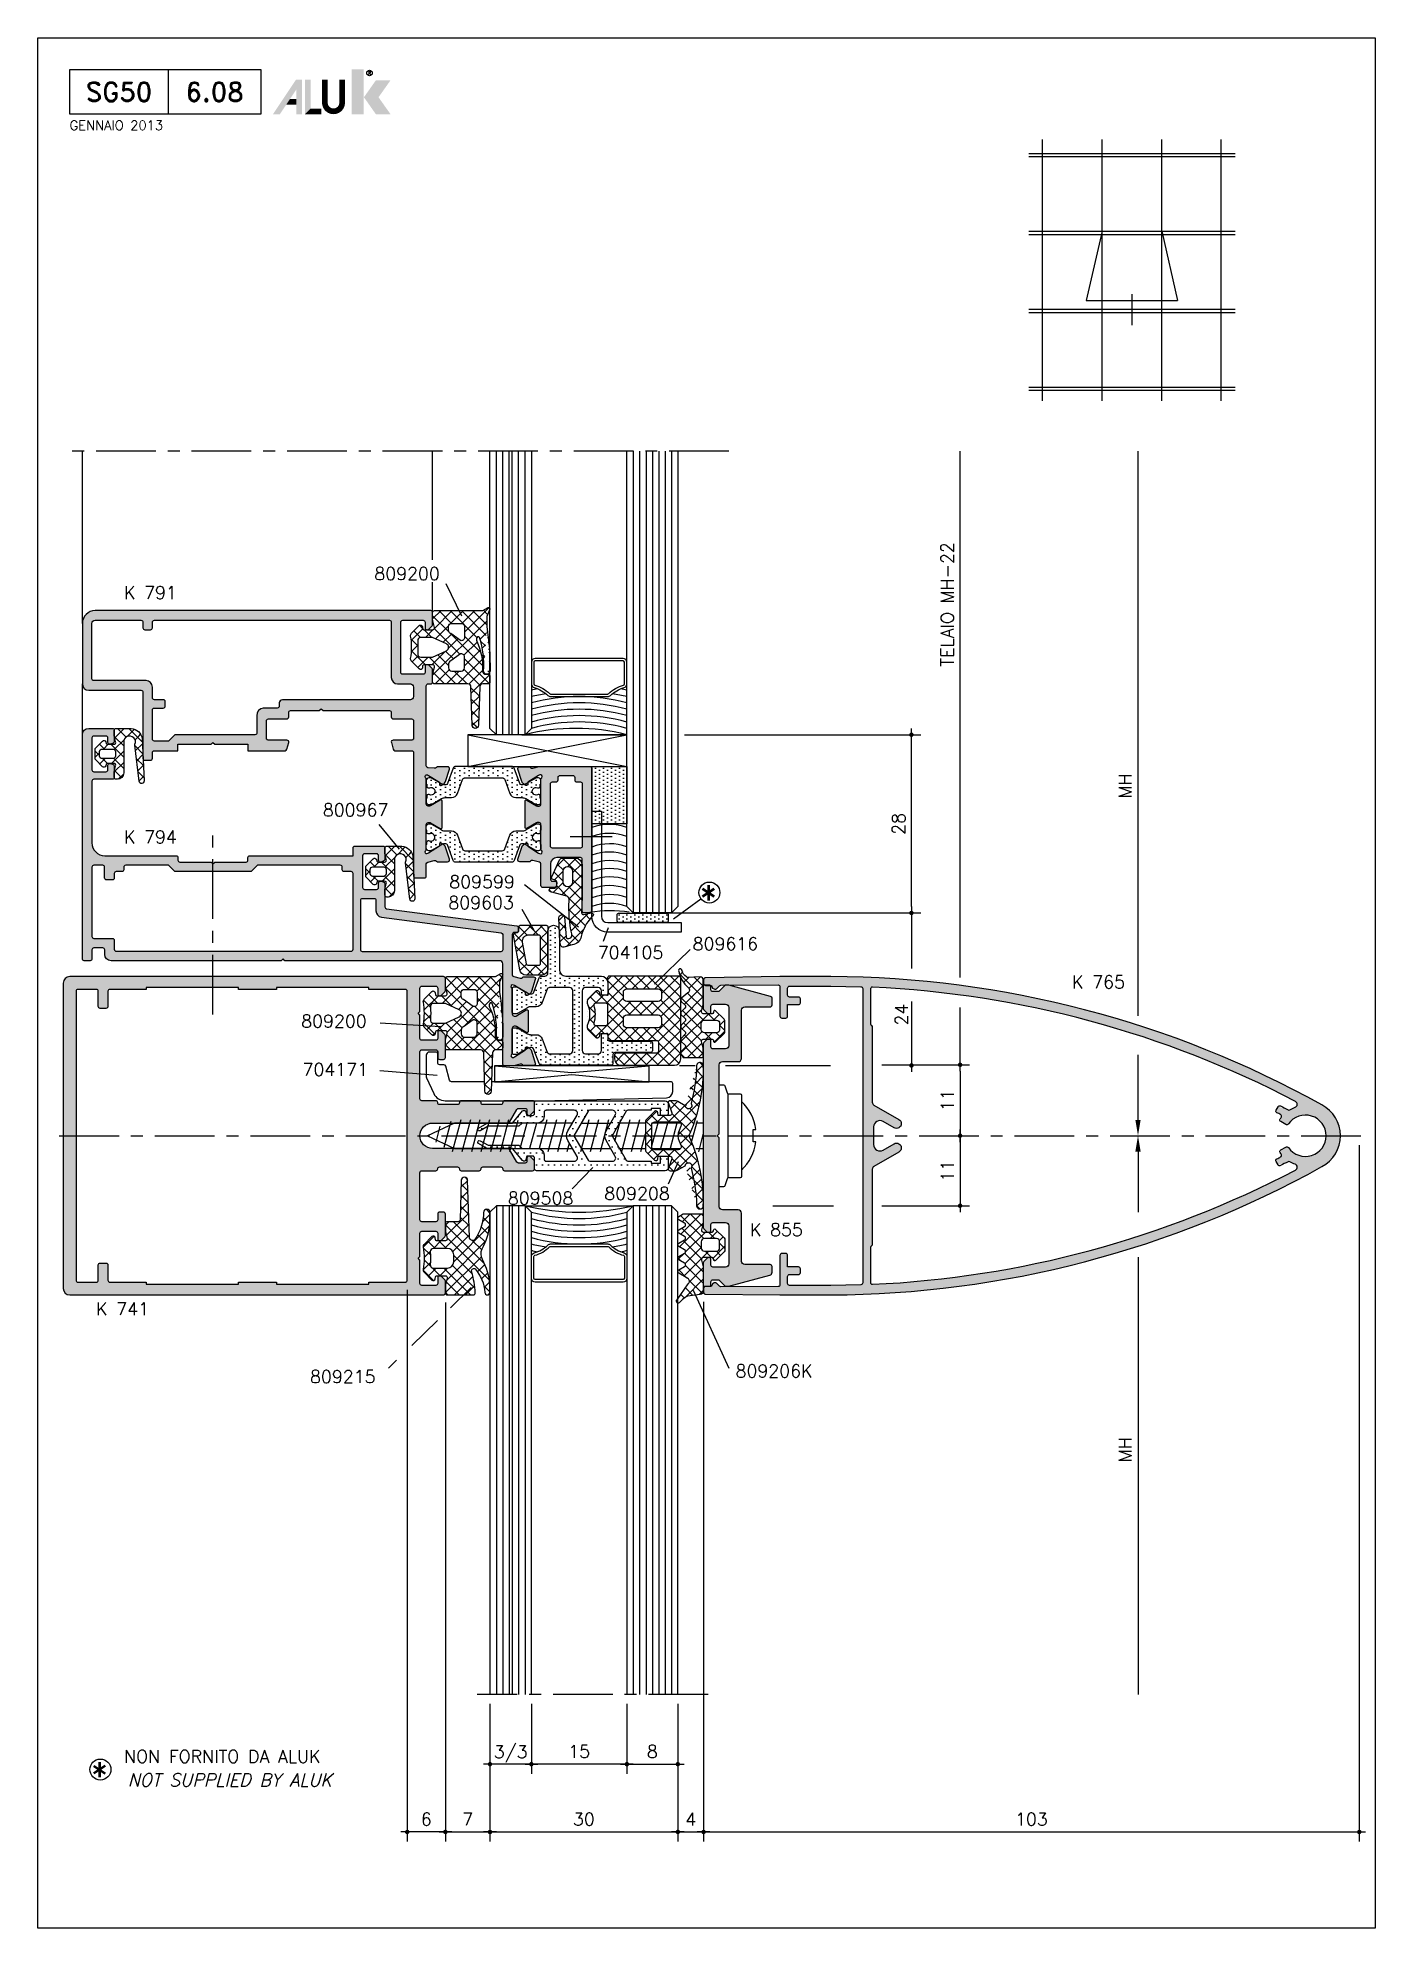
# Model space of a CAD drawing. Extents: x 0 to 1130, y -960 to 577.
# Drawn here: x 230 to 440, y 0 to 297 of the extents above; entities that cross this region are included whole.
import ezdxf
from ezdxf.enums import TextEntityAlignment as Align

# ---------------------------------------------------------------- set-up
doc = ezdxf.new("R2010")
doc.units = 0
doc.header["$LTSCALE"] = 7.5
doc.header["$MEASUREMENT"] = 0
doc.linetypes.add('CENTER', pattern=[2, 1.25, -0.25, 0.25, -0.25])
doc.layers.get('0').update_dxf_attribs({"linetype": 'CONTINUOUS'})
doc.layers.get('DEFPOINTS').update_dxf_attribs({"linetype": 'CONTINUOUS'})
for name, color, linetype in [('ACCESSORI', 200, 'CONTINUOUS'), ('ASSI', 1, 'CENTER'), ('FILL', 8, 'CONTINUOUS'), ('FINE', 7, 'CONTINUOUS'), ('GOMMA', 3, 'CONTINUOUS'), ('GROSSA', 4, 'CONTINUOUS'), ('MARCHIO', 7, 'CONTINUOUS'), ('QUOTE', 254, 'CONTINUOUS'), ('TESTO', 2, 'CONTINUOUS'), ('TRATTEGGI', 140, 'CONTINUOUS'), ('VETRO', 6, 'CONTINUOUS'), ('VITERIA', 40, 'CONTINUOUS')]:
    doc.layers.add(name, color=color, linetype=linetype)
doc.styles.add('ING', font='romans.shx', dxfattribs={"oblique": 15})
doc.styles.add('RD', font='ROMAND.SHX', dxfattribs={"height": 3})
doc.styles.get("Standard").update_dxf_attribs({"font": 'romans.shx'})
doc.dimstyles.new('SCALA_1-1$0', dxfattribs={"dimtxt": 2, "dimasz": 1, "dimexe": 1.5, "dimexo": 1.5, "dimgap": 1, "dimtad": 3, "dimdsep": 46, "dimtxsty": 'Standard', "dimblk1": 'PUNTO', "dimblk2": 'PUNTO', "dimsah": 1, "dimcen": 0.09, "dimclrt": 2, "dimadec": 0, "dimazin": 0, "dimtfac": 0.7, "dimtmove": 0, "dimatfit": 3, "dimldrblk": 'PUNTO', "dimfxl": 1, "dimtolj": 2, "dimarcsym": 0})
pattern_1 = [(135, (229.5, -2e-07), (-0.8838835, -0.8838835), []), (225, (229.5, -2e-07), (0.8838835, -0.8838835), [])]
pattern_2 = [(90, (229.5, -2e-07), (-0.75, 0.375), [0, -0.75])]
pattern_3 = [(135, (52.4675, -374.3256), (-0.8838835, -0.8838835), []), (225, (52.4675, -374.3256), (0.8838835, -0.8838835), [])]

msp = doc.modelspace()

# ---------------------------------------------------------------- texts
at = {"layer": 'QUOTE', "color": 2, "char_height": 2, "attachment_point": 5, "rotation": 90}
for s, insert in [('\\A2;TELAIO MH-22', (372.8165, 207.9854)), ('\\A2;MH', (400.7584, 179.4906)), ('24', (365.6401, 143.5332)), ('\\A2;MH', (400.7584, 75.1853))]:
    msp.add_mtext(s, dxfattribs=dict(at, insert=insert))
at = {"layer": 'TESTO'}
for s, height, p in [('809200', 2, (282.8447, 211.8179)), ('K 791', 2, (243.511, 208.8237)), ('800967', 2, (274.7563, 174.692)), ('K 794', 2, (243.511, 170.4407)), ('809599', 2, (294.6091, 163.4044)), ('*', 4.2, (333.858, 159.6822)), ('809603', 2, (294.4673, 160.1231)), ('809616', 2, (332.8258, 153.6614)), ('704105', 2, (317.9275, 152.2855)), ('K 765', 2, (392.3956, 147.6594)), ('809200', 2, (271.3591, 141.5131)), ('704171', 2, (271.5594, 133.921)), ('809208', 2, (318.9522, 114.4392)), ('809508', 2, (303.804, 113.687)), ('K 855', 2, (341.8158, 108.7407)), ('K 741', 2, (239.1473, 96.2917)), ('809215', 2, (272.747, 85.6575)), ('809206K', 2, (339.5689, 86.5365)), ('NON FORNITO DA ALUK', 2, (243.5453, 25.9839)), ('*', 4.2, (238.2324, 21.9051))]:
    msp.add_text(s, height=height, dxfattribs=at).set_placement(p)
at = {"layer": 'TESTO', "insert": (244.1213, 24.2863), "char_height": 2, "width": 53.408554, "attachment_point": 1, "style": 'ING'}
msp.add_mtext('NOT SUPPLIED BY ALUK', dxfattribs=at)

# ---------------------------------------------------------------- blocks, each defined once
blk = doc.blocks.new('PUNTO')
blk.add_line((-1, 0), (1, 0))
at = {"const_width": 0.35}
blk.add_lwpolyline([(-0.175, 0, 1), (0.175, 0, 1)], format="xyb", close=True, dxfattribs=at)
blk = doc.blocks.new('*D19')
at = {"layer": 'DEFPOINTS', "color": 0, "transparency": 16777216}
for p in [(294, 99.8), (301, 36.74), (301, 15.12)]:
    blk.add_point(p, dxfattribs=at)
at = {"layer": 'QUOTE', "color": 0, "lineweight": -2, "transparency": 16777216}
for p, q in [((294, 98.3), (294, 13.62)), ((301, 35.24), (301, 13.62)), ((295, 15.12), (300, 15.12))]:
    blk.add_line(p, q, dxfattribs=at)
at = {"layer": 'QUOTE', "color": 0, "lineweight": -2, "transparency": 16777216, "rotation": 180}
blk.add_blockref('PUNTO', (294, 15.12), dxfattribs=at)
at = {"layer": 'QUOTE', "color": 0, "lineweight": -2, "transparency": 16777216}
blk.add_blockref('PUNTO', (301, 15.12), dxfattribs=at)
at = {"layer": 'QUOTE', "color": 2, "transparency": 16777216, "insert": (297.5, 17.12), "char_height": 2, "attachment_point": 5}
blk.add_mtext('\\A2;7', dxfattribs=at)
blk = doc.blocks.new('nms')
at = {"layer": 'MARCHIO'}
blk.add_line((20.5, -12), (20.5, -5), dxfattribs=at)
blk.add_lwpolyline([(35, -12), (5, -12), (5, -5), (35, -5)], close=True, dxfattribs=at)
at = {"layer": 'MARCHIO', "const_width": 0.894}
blk.add_lwpolyline([(47.78, -6.56), (47.78, -10.2, -1), (45.08, -10.2), (45.08, -6.56)], format="xyb", dxfattribs=at)
at = {"layer": 'MARCHIO'}
blk.add_circle((52.08, -5.53), 0.442, dxfattribs=at)
for points in [[(49.3, -4.96), (51.18, -4.96), (49.3, -12), (51.18, -12)], [(36.93, -12), (38, -12), (40.56, -6.56), (40.58, -8.14)], [(40.56, -6.56), (40.58, -8.14), (41.47, -6.56), (41.47, -12)], [(40.58, -12), (41.47, -12), (40.58, -8.14)], [(41.93, -6.56), (42.82, -6.56), (41.93, -12), (42.82, -11.11)], [(53.08, -6.68), (55.38, -6.68), (51.21, -9.34), (53.5, -9.34)], [(39.58, -9.63), (38.99, -10.53), (40.58, -9.63), (40.58, -10.53)], [(42.82, -11.11), (41.93, -12), (44.54, -11.11), (44.54, -12)], [(51.21, -9.34), (53.5, -9.34), (53.08, -12), (55.38, -12)]]:
    blk.add_solid(points, dxfattribs=at)
blk.add_text('R', height=0.444, dxfattribs=at).set_placement((52.08, -5.53), align=Align.MIDDLE)
at = {"layer": 'MARCHIO', "color": 2, "style": 'RD'}
for tag, p in [('SERIE', (12.75, -8.5)), ('PAG', (27.75, -8.5))]:
    blk.add_attdef(tag, text='', height=3, dxfattribs=at).set_placement(p, align=Align.MIDDLE)
at = {"layer": 'MARCHIO', "color": 2}
blk.add_attdef('REVISIONE', (5, -14.5), '', height=1.5, dxfattribs=at)
blk = doc.blocks.new('*D20')
at = {"layer": 'DEFPOINTS', "color": 0, "transparency": 16777216}
for p in [(330.04, 187.5), (367.18, 187.5), (327.04, 159.5)]:
    blk.add_point(p, dxfattribs=at)
at = {"layer": 'QUOTE', "color": 0, "lineweight": -2, "transparency": 16777216}
for p, q in [((331.54, 187.5), (368.68, 187.5)), ((367.18, 160.5), (367.18, 186.5)), ((328.54, 159.5), (368.68, 159.5))]:
    blk.add_line(p, q, dxfattribs=at)
for p, rotation in [((367.18, 187.5), 90), ((367.18, 159.5), 270)]:
    blk.add_blockref('PUNTO', p, dxfattribs=dict(at, rotation=rotation))
at = {"layer": 'QUOTE', "color": 2, "transparency": 16777216, "insert": (365.18, 173.5), "char_height": 2, "attachment_point": 5, "rotation": 90}
blk.add_mtext('\\A2;28', dxfattribs=at)
blk = doc.blocks.new('*D21')
at = {"layer": 'DEFPOINTS', "color": 0, "transparency": 16777216}
for p in [(361.04, 135.65), (374.82, 124.5), (374.82, 124.5)]:
    blk.add_point(p, dxfattribs=at)
at = {"layer": 'QUOTE', "color": 0, "lineweight": -2, "transparency": 16777216}
for p, q in [((362.54, 135.65), (376.32, 135.65)), ((374.82, 134.65), (374.82, 125.5))]:
    blk.add_line(p, q, dxfattribs=at)
for p, rotation in [((374.82, 135.65), 90), ((374.82, 124.5), 270)]:
    blk.add_blockref('PUNTO', p, dxfattribs=dict(at, rotation=rotation))
at = {"layer": 'QUOTE', "color": 2, "transparency": 16777216, "insert": (372.82, 130.07), "char_height": 2, "attachment_point": 5, "rotation": 90}
blk.add_mtext('\\A2;11', dxfattribs=at)
blk = doc.blocks.new('*D22')
at = {"layer": 'DEFPOINTS', "color": 0, "transparency": 16777216}
for p in [(374.82, 124.5), (361.04, 113.5), (374.82, 113.5)]:
    blk.add_point(p, dxfattribs=at)
at = {"layer": 'QUOTE', "color": 0, "lineweight": -2, "transparency": 16777216}
for p, q in [((374.82, 123.5), (374.82, 114.5)), ((362.54, 113.5), (376.32, 113.5))]:
    blk.add_line(p, q, dxfattribs=at)
for p, rotation in [((374.82, 124.5), 90), ((374.82, 113.5), 270)]:
    blk.add_blockref('PUNTO', p, dxfattribs=dict(at, rotation=rotation))
at = {"layer": 'QUOTE', "color": 2, "transparency": 16777216, "insert": (372.82, 119), "char_height": 2, "attachment_point": 5, "rotation": 90}
blk.add_mtext('\\A2;11', dxfattribs=at)
blk = doc.blocks.new('*D23')
at = {"layer": 'DEFPOINTS', "color": 0, "transparency": 16777216}
for p in [(288, 101.8), (294, 99.8), (288, 15.12)]:
    blk.add_point(p, dxfattribs=at)
at = {"layer": 'QUOTE', "color": 0, "lineweight": -2, "transparency": 16777216}
for p, q in [((288, 100.3), (288, 13.62)), ((294, 98.3), (294, 13.62)), ((293, 15.12), (289, 15.12))]:
    blk.add_line(p, q, dxfattribs=at)
at = {"layer": 'QUOTE', "color": 0, "lineweight": -2, "transparency": 16777216, "rotation": 180}
blk.add_blockref('PUNTO', (288, 15.12), dxfattribs=at)
at = {"layer": 'QUOTE', "color": 0, "lineweight": -2, "transparency": 16777216}
blk.add_blockref('PUNTO', (294, 15.12), dxfattribs=at)
at = {"layer": 'QUOTE', "color": 2, "transparency": 16777216, "insert": (291, 17.12), "char_height": 2, "attachment_point": 5}
blk.add_mtext('\\A2;6', dxfattribs=at)
blk = doc.blocks.new('*D24')
at = {"layer": 'DEFPOINTS', "color": 0, "transparency": 16777216}
for p in [(301, 36.74), (330.5, 36.74), (330.5, 15.12)]:
    blk.add_point(p, dxfattribs=at)
at = {"layer": 'QUOTE', "color": 0, "lineweight": -2, "transparency": 16777216}
for p, q in [((301, 35.24), (301, 13.62)), ((330.5, 35.24), (330.5, 13.62)), ((302, 15.12), (329.5, 15.12))]:
    blk.add_line(p, q, dxfattribs=at)
at = {"layer": 'QUOTE', "color": 0, "lineweight": -2, "transparency": 16777216, "rotation": 180}
blk.add_blockref('PUNTO', (301, 15.12), dxfattribs=at)
at = {"layer": 'QUOTE', "color": 0, "lineweight": -2, "transparency": 16777216}
blk.add_blockref('PUNTO', (330.5, 15.12), dxfattribs=at)
at = {"layer": 'QUOTE', "color": 2, "transparency": 16777216, "insert": (315.75, 17.12), "char_height": 2, "attachment_point": 5}
blk.add_mtext('\\A2;30', dxfattribs=at)
blk = doc.blocks.new('*D25')
at = {"layer": 'DEFPOINTS', "color": 0, "transparency": 16777216}
for p in [(334.54, 99.91), (330.5, 36.74), (334.54, 15.12)]:
    blk.add_point(p, dxfattribs=at)
at = {"layer": 'QUOTE', "color": 0, "lineweight": -2, "transparency": 16777216}
for p, q in [((334.54, 98.41), (334.54, 13.62)), ((330.5, 35.24), (330.5, 13.62)), ((331.5, 15.12), (333.54, 15.12))]:
    blk.add_line(p, q, dxfattribs=at)
at = {"layer": 'QUOTE', "color": 0, "lineweight": -2, "transparency": 16777216, "rotation": 180}
blk.add_blockref('PUNTO', (330.5, 15.12), dxfattribs=at)
at = {"layer": 'QUOTE', "color": 0, "lineweight": -2, "transparency": 16777216}
blk.add_blockref('PUNTO', (334.54, 15.12), dxfattribs=at)
at = {"layer": 'QUOTE', "color": 2, "transparency": 16777216, "insert": (332.52, 17.12), "char_height": 2, "attachment_point": 5}
blk.add_mtext('\\A2;4', dxfattribs=at)
blk = doc.blocks.new('*D26')
at = {"layer": 'DEFPOINTS', "color": 0, "transparency": 16777216}
for p in [(437.5, 124.5), (334.54, 99.91), (437.5, 15.12)]:
    blk.add_point(p, dxfattribs=at)
at = {"layer": 'QUOTE', "color": 0, "lineweight": -2, "transparency": 16777216}
for p, q in [((437.5, 123), (437.5, 13.62)), ((334.54, 98.41), (334.54, 13.62)), ((335.54, 15.12), (436.5, 15.12))]:
    blk.add_line(p, q, dxfattribs=at)
at = {"layer": 'QUOTE', "color": 0, "lineweight": -2, "transparency": 16777216, "rotation": 180}
blk.add_blockref('PUNTO', (334.54, 15.12), dxfattribs=at)
at = {"layer": 'QUOTE', "color": 0, "lineweight": -2, "transparency": 16777216}
blk.add_blockref('PUNTO', (437.5, 15.12), dxfattribs=at)
at = {"layer": 'QUOTE', "color": 2, "transparency": 16777216, "insert": (386.02, 17.12), "char_height": 2, "attachment_point": 5}
blk.add_mtext('\\A2;103', dxfattribs=at)
blk = doc.blocks.new('*D27')
at = {"layer": 'DEFPOINTS', "color": 0, "transparency": 16777216}
for p in [(322.5, 36.74), (330.5, 36.74), (330.5, 25.77)]:
    blk.add_point(p, dxfattribs=at)
at = {"layer": 'QUOTE', "color": 0, "lineweight": -2, "transparency": 16777216}
for p, q in [((322.5, 35.24), (322.5, 24.27)), ((330.5, 35.24), (330.5, 24.27)), ((323.5, 25.77), (329.5, 25.77))]:
    blk.add_line(p, q, dxfattribs=at)
at = {"layer": 'QUOTE', "color": 0, "lineweight": -2, "transparency": 16777216, "rotation": 180}
blk.add_blockref('PUNTO', (322.5, 25.77), dxfattribs=at)
at = {"layer": 'QUOTE', "color": 0, "lineweight": -2, "transparency": 16777216}
blk.add_blockref('PUNTO', (330.5, 25.77), dxfattribs=at)
at = {"layer": 'QUOTE', "color": 2, "transparency": 16777216, "insert": (326.5, 27.77), "char_height": 2, "attachment_point": 5}
blk.add_mtext('\\A2;8', dxfattribs=at)
blk = doc.blocks.new('*D28')
at = {"layer": 'DEFPOINTS', "color": 0, "transparency": 16777216}
for p in [(307.5, 36.74), (322.5, 36.74), (307.5, 25.77)]:
    blk.add_point(p, dxfattribs=at)
at = {"layer": 'QUOTE', "color": 0, "lineweight": -2, "transparency": 16777216}
for p, q in [((307.5, 35.24), (307.5, 24.27)), ((322.5, 35.24), (322.5, 24.27)), ((321.5, 25.77), (308.5, 25.77))]:
    blk.add_line(p, q, dxfattribs=at)
at = {"layer": 'QUOTE', "color": 0, "lineweight": -2, "transparency": 16777216, "rotation": 180}
blk.add_blockref('PUNTO', (307.5, 25.77), dxfattribs=at)
at = {"layer": 'QUOTE', "color": 0, "lineweight": -2, "transparency": 16777216}
blk.add_blockref('PUNTO', (322.5, 25.77), dxfattribs=at)
at = {"layer": 'QUOTE', "color": 2, "transparency": 16777216, "insert": (315, 27.77), "char_height": 2, "attachment_point": 5}
blk.add_mtext('\\A2;15', dxfattribs=at)
blk = doc.blocks.new('*D29')
at = {"layer": 'DEFPOINTS', "color": 0, "transparency": 16777216}
for p in [(301, 36.74), (307.5, 36.74), (301, 25.77)]:
    blk.add_point(p, dxfattribs=at)
at = {"layer": 'QUOTE', "color": 0, "lineweight": -2, "transparency": 16777216}
for p, q in [((301, 35.24), (301, 24.27)), ((307.5, 35.24), (307.5, 24.27)), ((306.5, 25.77), (302, 25.77))]:
    blk.add_line(p, q, dxfattribs=at)
at = {"layer": 'QUOTE', "color": 0, "lineweight": -2, "transparency": 16777216, "rotation": 180}
blk.add_blockref('PUNTO', (301, 25.77), dxfattribs=at)
at = {"layer": 'QUOTE', "color": 0, "lineweight": -2, "transparency": 16777216}
blk.add_blockref('PUNTO', (307.5, 25.77), dxfattribs=at)
at = {"layer": 'QUOTE', "color": 2, "transparency": 16777216, "insert": (304.25, 27.38), "char_height": 2, "attachment_point": 5}
blk.add_mtext('\\A2;3/3', dxfattribs=at)

# ---------------------------------------------------------------- dimensions: what is measured, and where the dimension line sits
at = {"layer": 'QUOTE'}
for base, p1, p2, picture, middle in [((367.183, 187.5031), (327.0431, 159.4982), (330.0431, 187.5031), '*D20', (365.183, 173.5006)), ((374.8165, 113.5), (374.8165, 124.5), (361.04, 113.5), '*D22', (372.8165, 119))]:
    dim = msp.add_linear_dim(base=base, p1=p1, p2=p2, angle=90, dimstyle='SCALA_1-1$0', dxfattribs=at)
    dim.commit()
    dim.dimension.update_dxf_attribs({"geometry": picture, "text_midpoint": middle})
dim = msp.add_linear_dim(base=(374.8165, 124.5), p1=(361.04, 135.6468), p2=(374.8165, 124.5), angle=90, dimstyle='SCALA_1-1$0', override={"dimdec": 0}, dxfattribs=at)
dim.commit()
dim.dimension.update_dxf_attribs({"geometry": '*D21', "text_midpoint": (372.8165, 130.0734)})
for base, p1, p2, override, picture, middle in [((437.4969, 15.1217), (334.54, 99.9126), (437.4969, 124.5), {"dimdec": 0}, '*D26', (386.0184, 17.1217)), ((334.54, 15.1217), (330.5, 36.7414), (334.54, 99.9126), {"dimdec": 1}, '*D25', (332.52, 17.1217)), ((330.5, 15.12165202), (301, 36.7414342952), (330.5, 36.7414342952), {"dimdec": 0}, '*D24', (315.75, 17.12165202)), ((307.5, 25.767), (322.5, 36.7414), (307.5, 36.7414), {"dimdec": 0}, '*D28', (315, 27.767))]:
    dim = msp.add_linear_dim(base=base, p1=p1, p2=p2, dimstyle='SCALA_1-1$0', override=override, dxfattribs=at)
    dim.commit()
    dim.dimension.update_dxf_attribs({"geometry": picture, "text_midpoint": middle})
for base, p1, p2, picture, middle in [((288, 15.1217), (294, 99.8), (288, 101.8), '*D23', (291, 17.1217)), ((301, 15.1217), (294, 99.8), (301, 36.7414), '*D19', (297.5, 17.1217)), ((330.5, 25.767), (322.5, 36.7414), (330.5, 36.7414), '*D27', (326.5, 27.767))]:
    dim = msp.add_linear_dim(base=base, p1=p1, p2=p2, dimstyle='SCALA_1-1$0', dxfattribs=at)
    dim.commit()
    dim.dimension.update_dxf_attribs({"geometry": picture, "text_midpoint": middle})
dim = msp.add_linear_dim(base=(301, 25.767), p1=(307.5, 36.7414), p2=(301, 36.7414), text='3/3', dimstyle='SCALA_1-1$0', override={"dimpost": '<>', "dimtmove": 2}, dxfattribs=at)
dim.commit()
dim.dimension.update_dxf_attribs({"geometry": '*D29', "text_midpoint": (304.25, 27.3791), "dimtype": 160})

# ---------------------------------------------------------------- hatches: boundary and pattern name
at = {"layer": 'FILL'}
h = msp.add_hatch(color=253, dxfattribs=at)
edge = h.paths.add_edge_path()
edge.add_line((274.7984, 191.3), (285.2, 191.3))
edge.add_arc((285.2, 191), 0.3, 0, 90, ccw=False)
edge.add_line((285.5, 191), (285.5, 190.3))
edge.add_arc((285.8, 190.3), 0.3, 180, 270)
edge.add_line((285.8, 190), (288.7, 190))
edge.add_arc((288.7, 189.7), 0.3, 0, 90, ccw=False)
edge.add_line((289, 189.7), (289, 186.95))
edge.add_arc((288.7, 186.95), 0.3, 270, 360, ccw=False)
edge.add_line((288.7, 186.65), (285.8, 186.65))
edge.add_arc((285.8, 186.35), 0.3, 90, 195)
edge.add_line((285.5102, 186.2724), (285.7916, 185.2224))
edge.add_arc((286.0813, 185.3), 0.3, 195, 270)
edge.add_line((286.0813, 185), (288.7, 185))
edge.add_arc((288.7, 184.7), 0.3, 0, 90, ccw=False)
edge.add_line((289, 184.7), (289, 165.3041))
edge.add_arc((289.3, 165.3041), 0.3, 180, 270)
edge.add_line((289.3, 165.0041), (290.7, 165.0041))
edge.add_arc((290.7, 165.3041), 0.3, 270, 360)
edge.add_line((291, 165.3041), (291, 167.2069))
edge.add_arc((291.3, 167.2069), 0.3, 104.766462, 180, ccw=False)
edge.add_line((291.2235, 167.497), (292.261, 167.7705))
edge.add_arc((292.3507, 167.4842), 0.3, 29.632658, 107.401721, ccw=False)
edge.add_arc((292.7853, 167.7314), 0.2, 209.632658, 270.401721)
edge.add_line((292.7867, 167.5314), (294.3365, 167.5423))
edge.add_arc((294.3344, 167.8423), 0.3, 270.401721, 377.401721)
edge.add_line((294.6207, 167.932), (294.0221, 169.8418))
edge.add_arc((293.2587, 169.6026), 0.8, 17.401721, 62.401721)
edge.add_line((293.6293, 170.3115), (293.3483, 170.4585))
edge.add_arc((293.2556, 170.2812), 0.2, 62.401721, 182.401721)
edge.add_line((293.0558, 170.2728), (293.0679, 169.9844))
edge.add_line((293.0679, 169.9844), (291.3598, 168.9004))
edge.add_arc((291.0383, 169.4069), 0.6, 270, 302.401721, ccw=False)
edge.add_line((291.0383, 168.8069), (291, 168.8069))
edge.add_arc((291.1, 169.0898), 0.3, 109.471221, 250.528779, ccw=False)
edge.add_line((291, 169.3726), (291, 173.4069))
edge.add_arc((291.3, 173.4069), 0.3, 90, 180, ccw=False)
edge.add_line((291.3, 173.7069), (291.5196, 173.7069))
edge.add_arc((291.5196, 173.4069), 0.3, 60, 90, ccw=False)
edge.add_line((291.6696, 173.6667), (293.2, 172.7832))
edge.add_arc((293.3, 172.9564), 0.2, 240, 360)
edge.add_line((293.5, 172.9564), (293.5, 177.0575))
edge.add_arc((293.3, 177.0575), 0.2, 360, 480)
edge.add_line((293.2, 177.2307), (291.6696, 176.3471))
edge.add_arc((291.5196, 176.6069), 0.3, 270, 300, ccw=False)
edge.add_line((291.5196, 176.3069), (291.3, 176.3069))
edge.add_arc((291.3, 176.6069), 0.3, 180, 270, ccw=False)
edge.add_line((291, 176.6069), (291, 180.6413))
edge.add_arc((291.1, 180.9241), 0.3, 110.31451, 250.528779, ccw=False)
edge.add_arc((291.0383, 180.6069), 0.6, 57.598279, 94.055508, ccw=False)
edge.add_line((291.3598, 181.1135), (293.0679, 180.0295))
edge.add_line((293.0679, 180.0295), (293.0558, 179.741))
edge.add_arc((293.2556, 179.7327), 0.2, 177.598279, 297.598279)
edge.add_line((293.3483, 179.5554), (293.6293, 179.7023))
edge.add_arc((293.2587, 180.4113), 0.8, 297.598279, 342.598279)
edge.add_line((294.0221, 180.1721), (294.6207, 182.0819))
edge.add_arc((294.3344, 182.1716), 0.3, 342.598279, 449.598279)
edge.add_line((294.3365, 182.4716), (292.7867, 182.4825))
edge.add_arc((292.7853, 182.2825), 0.2, 89.598279, 150.367342)
edge.add_arc((292.3507, 182.5297), 0.3, 252.598279, 330.367342, ccw=False)
edge.add_line((292.261, 182.2434), (291.2235, 182.3169))
edge.add_arc((291.3, 182.607), 0.3, 180, 255.233538, ccw=False)
edge.add_line((291, 182.607), (291, 195.2))
edge.add_arc((291.3, 195.2), 0.3, 90, 180, ccw=False)
edge.add_line((291.3, 195.5), (291.7, 195.5))
edge.add_arc((291.7, 195.8), 0.3, 270, 360)
edge.add_line((292, 195.8), (292, 197.6757))
edge.add_arc((291.7, 197.6757), 0.3, 360, 405)
edge.add_line((291.9121, 197.8879), (291.3879, 198.4121))
edge.add_arc((291.1757, 198.2), 0.3, 45, 90)
edge.add_line((291.1757, 198.5), (291.1, 198.5))
edge.add_arc((291.1, 198.2), 0.3, 90, 180)
edge.add_line((290.8, 198.2), (290.8, 197.3))
edge.add_arc((290.5, 197.3), 0.3, -90, 0, ccw=False)
edge.add_line((290.5, 197), (287.3, 197))
edge.add_arc((287.3, 197.3), 0.3, 180, 270, ccw=False)
edge.add_line((287, 197.3), (287, 205.2))
edge.add_arc((287.3, 205.2), 0.3, 90, 180, ccw=False)
edge.add_line((287.3, 205.5), (290.5, 205.5))
edge.add_arc((290.5, 205.2), 0.3, 0, 90, ccw=False)
edge.add_line((290.8, 205.2), (290.8, 204.3))
edge.add_arc((291.1, 204.3), 0.3, 180, 270)
edge.add_line((291.1, 204), (291.1757, 204))
edge.add_arc((291.1757, 204.3), 0.3, 270, 315)
edge.add_line((291.3879, 204.0879), (291.9121, 204.6121))
edge.add_arc((291.7, 204.8243), 0.3, 315, 360)
edge.add_line((292, 204.8243), (292, 206.7))
edge.add_arc((291.7, 206.7), 0.3, 0, 90)
edge.add_line((291.7, 207), (238.9973, 207))
edge.add_arc((238.9973, 205), 2, 90, 180)
edge.add_line((236.9973, 205), (236.9973, 195.5))
edge.add_arc((237.9973, 195.5), 1, 180, 270)
edge.add_line((237.9973, 194.5), (246.2, 194.5))
edge.add_arc((246.2, 194.2), 0.3, 0, 90, ccw=False)
edge.add_line((246.5, 194.2), (246.5, 183.8))
edge.add_arc((246.8, 183.8), 0.3, 180, 270)
edge.add_line((246.8, 183.5), (247.7, 183.5))
edge.add_arc((247.7, 183.8), 0.3, 270, 360)
edge.add_line((248, 183.8), (248, 184.7))
edge.add_arc((248.3, 184.7), 0.3, 90, 180, ccw=False)
edge.add_line((248.3, 185), (252, 185))
edge.add_line((252, 185), (252, 186))
edge.add_line((252, 186), (257.2016, 186))
edge.add_line((257.2016, 186), (257.5, 186.3))
edge.add_line((257.5, 186.3), (257.7984, 186))
edge.add_line((257.7984, 186), (263, 186))
edge.add_line((263, 186), (263, 185))
edge.add_line((263, 185), (268.8187, 185))
edge.add_arc((268.8187, 185.3), 0.3, 270, 345)
edge.add_line((269.1084, 185.2224), (269.3898, 186.2724))
edge.add_arc((269.1, 186.35), 0.3, 345, 450)
edge.add_line((269.1, 186.65), (266.2, 186.65))
edge.add_arc((266.2, 186.95), 0.3, 180, 270, ccw=False)
edge.add_line((265.9, 186.95), (265.9, 189.7))
edge.add_arc((266.2, 189.7), 0.3, 90, 180, ccw=False)
edge.add_line((266.2, 190), (269.1, 190))
edge.add_arc((269.1, 190.3), 0.3, 270, 360)
edge.add_line((269.4, 190.3), (269.4, 191))
edge.add_arc((269.7, 191), 0.3, 90, 180, ccw=False)
edge.add_line((269.7, 191.3), (274.2016, 191.3))
edge.add_line((274.2016, 191.3), (274.5, 191.6))
edge.add_line((274.5, 191.6), (274.7984, 191.3))
edge = h.paths.add_edge_path(flags=16)
edge.add_line((267.6, 191.7), (265.4, 191.7))
edge.add_arc((265.5875, 190.5271), 1.1878, 99.081199, 181.307658)
edge.add_line((264.4, 190.5), (264.4, 187.8))
edge.add_arc((264.1, 187.8), 0.3, -90, 0, ccw=False)
edge.add_line((264.1, 187.5), (251.5065, 187.5))
edge.add_line((251.5065, 187.5), (250.5065, 186.5))
edge.add_line((250.5065, 186.5), (248.3, 186.5))
edge.add_arc((248.3, 186.8), 0.3, 180, 270, ccw=False)
edge.add_line((248, 186.8), (248, 191.4))
edge.add_arc((248.3, 191.4), 0.3, 90, 180, ccw=False)
edge.add_line((248.3, 191.7), (249.7, 191.7))
edge.add_arc((249.7, 192), 0.3, 270, 360)
edge.add_line((250, 192), (250, 192.7))
edge.add_arc((249.7, 192.7), 0.3, 0, 90)
edge.add_line((249.7, 193), (248.3, 193))
edge.add_arc((248.3, 193.3), 0.3, 180, 270, ccw=False)
edge.add_line((248, 193.3), (248, 195))
edge.add_arc((247, 195), 1, 0, 90)
edge.add_line((247, 196), (238.7973, 196))
edge.add_arc((238.7973, 196.3), 0.3, 180, 270, ccw=False)
edge.add_line((238.4973, 196.3), (238.4973, 205))
edge.add_arc((238.9973, 205), 0.5, 90, 180, ccw=False)
edge.add_line((238.9973, 205.5), (246.2, 205.5))
edge.add_arc((246.2, 205.2), 0.3, 0, 90, ccw=False)
edge.add_line((246.5, 205.2), (246.5, 204.3))
edge.add_arc((246.8, 204.3), 0.3, 180, 270)
edge.add_line((246.8, 204), (247.7, 204))
edge.add_arc((247.7, 204.3), 0.3, 270, 360)
edge.add_line((248, 204.3), (248, 205.2))
edge.add_arc((248.3, 205.2), 0.3, 90, 180, ccw=False)
edge.add_line((248.3, 205.5), (285.2, 205.5))
edge.add_arc((285.2, 205.2), 0.3, 0, 90, ccw=False)
edge.add_line((285.5, 205.2), (285.5, 196.5))
edge.add_arc((286.5, 196.5), 1, 180, 270)
edge.add_line((286.5, 195.5), (288.5, 195.5))
edge.add_arc((288.5, 195), 0.5, 0, 90, ccw=False)
edge.add_line((289, 195), (289, 193.5))
edge.add_arc((288.5, 193.5), 0.5, -90, 0, ccw=False)
edge.add_line((288.5, 193), (268.4, 193))
edge.add_arc((268.4, 192.5), 0.5, 90, 180)
edge.add_line((267.9, 192.5), (267.9, 192))
edge.add_arc((267.6, 192), 0.3, -90, 0, ccw=False)
edge = h.paths.add_edge_path(flags=16)
edge.add_line((312, 181.1025), (314, 181.1025))
edge.add_arc((314, 180.8025), 0.3, 0, 90, ccw=False)
edge.add_line((314.3, 180.8025), (314.3, 180.4025))
edge.add_arc((314.6, 180.4025), 0.3, 180, 270)
edge.add_line((314.6, 180.1025), (315.2, 180.1025))
edge.add_arc((315.2, 179.8025), 0.3, 0, 90, ccw=False)
edge.add_line((315.5, 179.8025), (315.5, 170.0025))
edge.add_arc((315.2, 170.0025), 0.3, -90, 0, ccw=False)
edge.add_line((315.2, 169.7025), (310.8, 169.7025))
edge.add_arc((310.8, 170.0025), 0.3, 180, 270, ccw=False)
edge.add_line((310.5, 170.0025), (310.5, 179.8025))
edge.add_arc((310.8, 179.8025), 0.3, 90, 180, ccw=False)
edge.add_line((310.8, 180.1025), (311.4, 180.1025))
edge.add_arc((311.4, 180.4025), 0.3, 270, 360)
edge.add_line((311.7, 180.4025), (311.7, 180.8025))
edge.add_arc((312, 180.8025), 0.3, 90, 180, ccw=False)
edge = h.paths.add_edge_path()
edge.add_line((307.2133, 167.5314), (305.6635, 167.5423))
edge.add_arc((305.6656, 167.8423), 0.3, 162.598279, 269.598279, ccw=False)
edge.add_line((305.3793, 167.932), (305.9779, 169.8418))
edge.add_arc((306.7413, 169.6026), 0.8, 117.598279, 162.598279, ccw=False)
edge.add_line((306.3707, 170.3115), (306.6517, 170.4585))
edge.add_arc((306.7444, 170.2812), 0.2, -2.401721, 117.598279, ccw=False)
edge.add_line((306.9442, 170.2728), (306.9321, 169.9844))
edge.add_line((306.9321, 169.9844), (308.6402, 168.9004))
edge.add_arc((308.9617, 169.4069), 0.6, 237.598279, 270)
edge.add_line((308.9617, 168.8069), (309, 168.8069))
edge.add_arc((308.9, 169.0898), 0.3, 289.471221, 430.528779)
edge.add_line((309, 169.3726), (309, 173.4069))
edge.add_arc((308.7, 173.4069), 0.3, 0, 90)
edge.add_line((308.7, 173.7069), (308.4804, 173.7069))
edge.add_arc((308.4804, 173.4069), 0.3, 90, 120)
edge.add_line((308.3304, 173.6667), (306.8, 172.7832))
edge.add_arc((306.7, 172.9564), 0.2, 180, 300, ccw=False)
edge.add_line((306.5, 172.9564), (306.5, 177.0575))
edge.add_arc((306.7, 177.0575), 0.2, 60, 180, ccw=False)
edge.add_line((306.8, 177.2307), (308.3304, 176.3471))
edge.add_arc((308.4804, 176.6069), 0.3, 240, 270)
edge.add_line((308.4804, 176.3069), (308.7, 176.3069))
edge.add_arc((308.7, 176.6069), 0.3, 270, 360)
edge.add_line((309, 176.6069), (309, 180.6413))
edge.add_arc((308.9, 180.9241), 0.3, 289.471221, 429.68549)
edge.add_arc((308.9617, 180.6069), 0.6, 85.944492, 122.401721)
edge.add_line((308.6402, 181.1135), (306.9321, 180.0295))
edge.add_line((306.9321, 180.0295), (306.9442, 179.741))
edge.add_arc((306.7444, 179.7327), 0.2, -117.598279, 2.401721, ccw=False)
edge.add_line((306.6517, 179.5554), (306.3707, 179.7023))
edge.add_arc((306.7413, 180.4113), 0.8, 197.401721, 242.401721, ccw=False)
edge.add_line((305.9779, 180.1721), (305.3793, 182.0819))
edge.add_arc((305.6656, 182.1716), 0.3, 90.401721, 197.401721, ccw=False)
edge.add_line((305.6635, 182.4716), (307.2133, 182.4825))
edge.add_arc((307.2147, 182.2825), 0.2, 29.632658, 90.401721, ccw=False)
edge.add_arc((307.6493, 182.5297), 0.3, 209.632658, 287.401721)
edge.add_line((307.739, 182.2434), (308.7218, 182.5025))
edge.add_line((308.7218, 182.5025), (316.7, 182.5025))
edge.add_arc((316.7, 182.2025), 0.3, 0, 90, ccw=False)
edge.add_line((317, 182.2025), (317, 159.8025))
edge.add_arc((316.7, 159.8025), 0.3, -90, 0, ccw=False)
edge.add_line((316.7, 159.5025), (315.8, 159.5025))
edge.add_arc((315.8, 159.8025), 0.3, 180, 270, ccw=False)
edge.add_line((315.5, 159.8025), (315.5, 167.9025))
edge.add_arc((315.2, 167.9025), 0.3, 0, 90)
edge.add_line((315.2, 168.2025), (311.5, 168.2025))
edge.add_arc((311.5, 167.2025), 1, 90, 180)
edge.add_line((310.5, 167.2025), (310.5, 164.8016))
edge.add_arc((310.8, 164.8016), 0.3, 180, 270)
edge.add_line((310.8, 164.5016), (311.2, 164.5016))
edge.add_arc((311.2, 164.2016), 0.3, -15, 90, ccw=False)
edge.add_line((311.4898, 164.124), (311.3826, 163.724))
edge.add_arc((311.0928, 163.8016), 0.3, 270, 345, ccw=False)
edge.add_line((311.0928, 163.5016), (309.3, 163.5016))
edge.add_arc((309.3, 163.8016), 0.3, 180, 270, ccw=False)
edge.add_line((309, 163.8016), (309, 167.2069))
edge.add_arc((308.7, 167.2069), 0.3, 360, 435.233538)
edge.add_line((308.7765, 167.497), (307.739, 167.7705))
edge.add_arc((307.6493, 167.4842), 0.3, 72.598279, 150.367342)
edge.add_arc((307.2147, 167.7314), 0.2, 269.598279, 330.367342, ccw=False)
h = msp.add_hatch(dxfattribs=at)
h.set_pattern_fill('ANSI37', color=137, scale=10, angle=90, style=0)
h.set_pattern_definition(pattern_1)
edge = h.paths.add_edge_path(flags=16)
edge.add_line((294.5, 198.6357), (294.5, 198))
edge.add_arc((295, 198), 0.5, 180, 270)
edge.add_line((295, 197.5), (296.5, 197.5))
edge.add_arc((296.5, 198), 0.5, 270, 360)
edge.add_line((297, 198), (297, 199.7185))
edge.add_arc((296.5, 199.7185), 0.5, 0, 107.190241)
edge.add_line((296.3522, 200.1962), (294.8522, 199.1134))
edge.add_arc((295, 198.6357), 0.5, 107.190241, 180)
edge = h.paths.add_edge_path(flags=16)
edge.add_arc((278.5924, 201.25), 11.1038, -5.191667, 5.191667, ccw=False)
edge.add_arc((290.1486, 200.2), 0.5, 174.808333, 270)
edge.add_line((290.1486, 199.7), (292, 199.7))
edge.add_line((292, 199.7), (294.1578, 200.7062))
edge.add_arc((293.9043, 201.25), 0.6, 295, 425)
edge.add_line((294.1578, 201.7938), (292, 202.8))
edge.add_line((292, 202.8), (290.1486, 202.8))
edge.add_arc((290.1486, 202.3), 0.5, 90, 185.191667)
edge = h.paths.add_edge_path(flags=16)
edge.add_line((294.5, 203.8643), (294.5, 204.5))
edge.add_arc((295, 204.5), 0.5, 90, 180, ccw=False)
edge.add_line((295, 205), (296.5, 205))
edge.add_arc((296.5, 204.5), 0.5, 0, 90, ccw=False)
edge.add_line((297, 204.5), (297, 202.7815))
edge.add_arc((296.5, 202.7815), 0.5, 252.809759, 360, ccw=False)
edge.add_line((296.3522, 202.3038), (294.8522, 203.3866))
edge.add_arc((295, 203.8643), 0.5, 180, 252.809759, ccw=False)
edge = h.paths.add_edge_path()
edge.add_arc((292, 198.2), 0.3, 345, 450)
edge.add_line((292, 198.5), (290.6224, 198.5))
edge.add_arc((290.6224, 198.3), 0.2, 90, 175)
edge.add_line((290.4232, 198.3174), (290.3974, 198.0227))
edge.add_arc((290.0985, 198.0488), 0.3, 225, 355, ccw=False)
edge.add_line((289.8864, 197.8367), (288.6781, 199.045))
edge.add_arc((289.0317, 199.3986), 0.5, 169.844019, 225, ccw=False)
edge.add_arc((278.6962, 201.25), 10, 349.844019, 370.155981)
edge.add_arc((289.0317, 203.1014), 0.5, 135, 190.155981, ccw=False)
edge.add_line((288.6781, 203.455), (289.8864, 204.6633))
edge.add_arc((290.0985, 204.4512), 0.3, 5, 135, ccw=False)
edge.add_line((290.3974, 204.4773), (290.4232, 204.1826))
edge.add_arc((290.6224, 204.2), 0.2, 185, 270)
edge.add_line((290.6224, 204), (292, 204))
edge.add_arc((292, 204.3), 0.3, 270, 375)
edge.add_line((292.2898, 204.3776), (292.0102, 205.421))
edge.add_arc((292.3, 205.4986), 0.3, 180, 195, ccw=False)
edge.add_line((292, 205.4986), (292, 206.7))
edge.add_arc((292.3, 206.7), 0.3, 90, 180, ccw=False)
edge.add_line((292.3, 207), (299.8625, 207))
edge.add_line((299.8625, 207), (300.7016, 207.4741))
edge.add_arc((300.8, 207.3), 0.2, -23.475545, 119.466775, ccw=False)
edge.add_line((300.9834, 207.2203), (300.5, 206.1072))
edge.add_line((300.5, 206.1072), (300.5, 204.4925))
edge.add_arc((261.1205, 198.138), 39.8889, -0.867351, 9.166496, ccw=False)
edge.add_arc((300.5052, 197.5152), 0.5, -179.133489, 2.173227, ccw=False)
edge.add_arc((286.3463, 198.4994), 13.6949, 355.847297, 378.188999)
edge.add_arc((299.1667, 202.7125), 0.2, 17.998125, 128.377059)
edge.add_arc((299.3529, 202.4773), 0.5, 128.377059, 212.910332)
edge.add_arc((290.5667, 198.2466), 9.2559, -4.005815, 25.323756, ccw=False)
edge.add_arc((300.4, 197.6), 0.6, 180, 270)
edge.add_line((300.4, 197), (300.7, 197))
edge.add_arc((300.7, 196.7), 0.3, 0, 90, ccw=False)
edge.add_line((301, 196.7), (301, 195.8))
edge.add_arc((300.7, 195.8), 0.3, 270, 360, ccw=False)
edge.add_line((300.7, 195.5), (299.8849, 195.5))
edge.add_arc((299.8849, 195), 0.5, 90, 178.239688)
edge.add_line((299.3851, 195.0154), (299.1998, 188.9846))
edge.add_arc((298.7, 189), 0.5, 181.760312, 358.239688, ccw=False)
edge.add_line((298.2002, 188.9846), (298.0149, 195.0154))
edge.add_arc((297.5151, 195), 0.5, 1.760312, 90)
edge.add_line((297.5151, 195.5), (292.3, 195.5))
edge.add_arc((292.3, 195.8), 0.3, 180, 270, ccw=False)
edge.add_line((292, 195.8), (292, 197.0409))
edge.add_line((292, 197.0409), (292.2898, 198.1224))
h = msp.add_hatch(color=253, dxfattribs=at)
edge = h.paths.add_edge_path(flags=16)
edge.add_line((243.4997, 166.7), (243.4997, 166.3))
edge.add_arc((243.1997, 166.3), 0.3, -90, 0, ccw=False)
edge.add_line((243.1997, 166), (242.2997, 166))
edge.add_arc((242.2997, 165.7), 0.3, 90, 180)
edge.add_line((241.9997, 165.7), (241.9997, 165))
edge.add_arc((241.6997, 165), 0.3, 270, 360, ccw=False)
edge.add_line((241.6997, 164.7), (240.7847, 164.7))
edge.add_arc((240.7847, 165), 0.3, 180, 270, ccw=False)
edge.add_line((240.4847, 165), (240.4847, 166.7))
edge.add_arc((240.1847, 166.7), 0.3, 360, 450)
edge.add_line((240.1847, 167), (238.7973, 167))
edge.add_arc((238.7973, 166.7), 0.3, 90, 180)
edge.add_line((238.4973, 166.7), (238.4973, 155.8))
edge.add_arc((238.7973, 155.8), 0.3, 180, 270)
edge.add_line((238.7973, 155.5), (241.6997, 155.5))
edge.add_arc((241.6997, 155.2), 0.3, 0, 90, ccw=False)
edge.add_line((241.9997, 155.2), (241.9997, 153.8))
edge.add_arc((242.2997, 153.8), 0.3, 180, 270)
edge.add_line((242.2997, 153.5), (279.1997, 153.5))
edge.add_arc((279.1997, 153.8), 0.3, 270, 360)
edge.add_line((279.4997, 153.8), (279.4997, 165.7))
edge.add_arc((279.1997, 165.7), 0.3, 0, 90)
edge.add_line((279.1997, 166), (278.0997, 166))
edge.add_arc((278.0997, 166.3), 0.3, 180, 270, ccw=False)
edge.add_line((277.7997, 166.3), (277.7997, 166.7))
edge.add_arc((277.4997, 166.7), 0.3, 360, 450)
edge.add_line((277.4997, 167), (264.4935, 167))
edge.add_line((264.4935, 167), (263.4935, 166))
edge.add_line((263.4935, 166), (251.5065, 166))
edge.add_line((251.5065, 166), (250.5065, 167))
edge.add_line((250.5065, 167), (243.7997, 167))
edge.add_arc((243.7997, 166.7), 0.3, 90, 180)
edge = h.paths.add_edge_path(flags=16)
edge.add_arc((280.9997, 153.7), 0.3, 180, 270, ccw=False)
edge.add_line((280.6997, 153.7), (280.6997, 161.5))
edge.add_arc((280.9997, 161.5), 0.3, 90, 180, ccw=False)
edge.add_line((280.9997, 161.8), (282.8, 161.8))
edge.add_arc((282.8, 161.5), 0.3, 0, 90, ccw=False)
edge.add_line((283.1, 161.5), (283.1, 159.8491))
edge.add_arc((284.1, 159.8491), 1, 180, 262.520889)
edge.add_line((283.9698, 158.8576), (302.739, 156.3935))
edge.add_arc((302.7, 156.0961), 0.3, 0, 82.520889, ccw=False)
edge.add_line((303, 156.0961), (303, 153.7))
edge.add_arc((302.7, 153.7), 0.3, 270, 360, ccw=False)
edge.add_line((302.7, 153.4), (280.9997, 153.4))
edge = h.paths.add_edge_path()
edge.add_line((252.3, 167.5), (257.2016, 167.5))
edge.add_line((257.2016, 167.5), (257.5, 167.2))
edge.add_line((257.5, 167.2), (257.7984, 167.5))
edge.add_line((257.7984, 167.5), (262.7, 167.5))
edge.add_arc((262.7, 167.8), 0.3, 270, 360)
edge.add_line((263, 167.8), (263, 168.2))
edge.add_arc((263.3, 168.2), 0.3, 90, 180, ccw=False)
edge.add_line((263.3, 168.5), (279.4997, 168.5))
edge.add_line((279.4997, 168.5), (279.4997, 169.7))
edge.add_arc((279.7997, 169.7), 0.3, 90, 180, ccw=False)
edge.add_line((279.7997, 170), (284.2, 170))
edge.add_arc((284.2, 169.7), 0.3, 0, 90, ccw=False)
edge.add_line((284.5, 169.7), (284.5, 167.9072))
edge.add_arc((284.2, 167.9072), 0.3, 285, 360, ccw=False)
edge.add_line((284.2776, 167.6174), (283.8776, 167.5102))
edge.add_arc((283.8, 167.8), 0.3, 180, 285, ccw=False)
edge.add_line((283.5, 167.8), (283.5, 168.5))
edge.add_arc((283.2, 168.5), 0.3, 0, 90)
edge.add_line((283.2, 168.8), (281.2997, 168.8))
edge.add_arc((281.2997, 168.5), 0.3, 90, 180)
edge.add_line((280.9997, 168.5), (280.9997, 163.5))
edge.add_arc((281.2997, 163.5), 0.3, 180, 270)
edge.add_line((281.2997, 163.2), (283.2, 163.2))
edge.add_arc((283.2, 163.5), 0.3, 270, 360)
edge.add_line((283.5, 163.5), (283.5, 164.2))
edge.add_arc((283.8, 164.2), 0.3, 75, 180, ccw=False)
edge.add_line((283.8776, 164.4898), (284.2776, 164.3826))
edge.add_arc((284.2, 164.0928), 0.3, 0, 75, ccw=False)
edge.add_line((284.5, 164.0928), (284.5, 160.4631))
edge.add_arc((284.8, 160.4631), 0.3, 180, 262.5)
edge.add_line((284.7608, 160.1657), (305.2387, 157.4697))
edge.add_arc((305.1995, 157.1723), 0.3, 0, 82.5, ccw=False)
edge.add_line((305.4995, 157.1723), (305.4995, 156.7329))
edge.add_arc((305.1995, 156.7329), 0.3, -90, 0, ccw=False)
edge.add_line((305.1995, 156.4329), (304.7995, 156.4329))
edge.add_arc((304.7995, 156.1329), 0.3, 90, 180)
edge.add_line((304.4995, 156.1329), (304.4995, 149.7975))
edge.add_arc((304.7995, 149.7975), 0.3, 180, 255.233538)
edge.add_line((304.7231, 149.5074), (305.7605, 149.234))
edge.add_arc((305.8502, 149.5202), 0.3, 252.598279, 330.367342)
edge.add_arc((306.2848, 149.273), 0.2, 89.598279, 150.367342, ccw=False)
edge.add_line((306.2862, 149.473), (307.836, 149.4621))
edge.add_arc((307.8339, 149.1621), 0.3, -17.401721, 89.598279, ccw=False)
edge.add_line((308.1202, 149.0724), (307.5216, 147.1626))
edge.add_arc((306.7582, 147.4019), 0.8, 297.598279, 342.598279, ccw=False)
edge.add_line((307.1289, 146.6929), (306.8478, 146.546))
edge.add_arc((306.7551, 146.7232), 0.2, 177.598279, 297.598279, ccw=False)
edge.add_line((306.5553, 146.7316), (306.5674, 147.02))
edge.add_line((306.5674, 147.02), (304.8593, 148.1041))
edge.add_arc((304.5378, 147.5975), 0.6, 57.598279, 94.055508)
edge.add_arc((304.5995, 147.9147), 0.3, 110.31451, 250.528779)
edge.add_line((304.4995, 147.6318), (304.4995, 143.5954))
edge.add_arc((304.7995, 143.5954), 0.3, 180, 270)
edge.add_line((304.7995, 143.2954), (305.0161, 143.2954))
edge.add_arc((305.0161, 143.5954), 0.3, 270, 301.077044)
edge.add_line((305.171, 143.3384), (306.6969, 144.2581))
edge.add_arc((306.8001, 144.0868), 0.2, 0.006685, 121.077044, ccw=False)
edge.add_line((307.0001, 144.0868), (307.0005, 140.9024))
edge.add_arc((306.8005, 140.9024), 0.2, 238.922956, 360, ccw=False)
edge.add_line((306.6972, 140.7311), (305.1719, 141.6504))
edge.add_arc((305.0171, 141.3935), 0.3, 58.922956, 90)
edge.add_line((305.0171, 141.6935), (304.8005, 141.6935))
edge.add_arc((304.8005, 141.3935), 0.3, 90, 180)
edge.add_line((304.5005, 141.3935), (304.4995, 137.3625))
edge.add_arc((304.5995, 137.0796), 0.3, 109.471221, 250.528779)
edge.add_line((304.4995, 136.7968), (304.5378, 136.7968))
edge.add_arc((304.5378, 137.3968), 0.6, 270, 302.401721)
edge.add_line((304.8593, 136.8902), (306.5674, 137.9743))
edge.add_line((306.5674, 137.9743), (306.5553, 138.2627))
edge.add_arc((306.7551, 138.2711), 0.2, 62.401721, 182.401721, ccw=False)
edge.add_line((306.8478, 138.4483), (307.1289, 138.3014))
edge.add_arc((306.7582, 137.5924), 0.8, 17.401721, 62.401721, ccw=False)
edge.add_line((307.5216, 137.8317), (308.1202, 135.9218))
edge.add_arc((307.8339, 135.8321), 0.3, -89.598279, 17.401721, ccw=False)
edge.add_line((307.836, 135.5321), (306.2862, 135.5213))
edge.add_arc((306.2848, 135.7213), 0.2, 209.632658, 270.401721, ccw=False)
edge.add_arc((305.8502, 135.474), 0.3, 29.632658, 107.401721)
edge.add_line((305.7605, 135.7603), (304.7607, 135.4968))
edge.add_line((304.7607, 135.4968), (303.3, 135.4968))
edge.add_arc((303.3, 135.7968), 0.3, 180, 270, ccw=False)
edge.add_line((303, 135.7968), (303, 151.3379))
edge.add_line((303, 151.3379), (303, 151.5))
edge.add_arc((302.5, 151.5), 0.5, 0, 90)
edge.add_line((302.5, 152), (268.7982, 152))
edge.add_line((268.7982, 152), (268.4997, 152.3))
edge.add_line((268.4997, 152.3), (268.2013, 152))
edge.add_line((268.2013, 152), (241.4997, 152))
edge.add_arc((241.4997, 153), 1, 180, 270, ccw=False)
edge.add_line((240.4997, 153), (240.4997, 153.7))
edge.add_arc((240.1997, 153.7), 0.3, 0, 90)
edge.add_line((240.1997, 154), (238.7973, 154))
edge.add_arc((238.7973, 153.7), 0.3, 90, 180)
edge.add_line((238.4973, 153.7), (238.4973, 152.3))
edge.add_arc((238.1973, 152.3), 0.3, 270, 360, ccw=False)
edge.add_line((238.1973, 152), (237.2973, 152))
edge.add_arc((237.2973, 152.3), 0.3, 180, 270, ccw=False)
edge.add_line((236.9973, 152.3), (236.9973, 187.5))
edge.add_arc((237.9973, 187.5), 1, 90, 180, ccw=False)
edge.add_line((237.9973, 188.5), (241.6975, 188.5))
edge.add_arc((241.6975, 188.2), 0.3, 0, 90, ccw=False)
edge.add_line((241.9975, 188.2), (241.9975, 186.4072))
edge.add_arc((241.6975, 186.4072), 0.3, 285, 360, ccw=False)
edge.add_line((241.7752, 186.1174), (241.3752, 186.0102))
edge.add_arc((241.2975, 186.3), 0.3, 180, 285, ccw=False)
edge.add_line((240.9975, 186.3), (240.9975, 187))
edge.add_arc((240.6975, 187), 0.3, 0, 90)
edge.add_line((240.6975, 187.3), (238.7973, 187.3))
edge.add_arc((238.7973, 187), 0.3, 90, 180)
edge.add_line((238.4973, 187), (238.4973, 182))
edge.add_arc((238.7973, 182), 0.3, 180, 270)
edge.add_line((238.7973, 181.7), (240.6975, 181.7))
edge.add_arc((240.6975, 182), 0.3, 270, 360)
edge.add_line((240.9975, 182), (240.9975, 182.7))
edge.add_arc((241.2975, 182.7), 0.3, 75, 180, ccw=False)
edge.add_line((241.3752, 182.9898), (241.7752, 182.8826))
edge.add_arc((241.6975, 182.5928), 0.3, 0, 75, ccw=False)
edge.add_line((241.9975, 182.5928), (241.9975, 180.8))
edge.add_arc((241.6975, 180.8), 0.3, -90, 0, ccw=False)
edge.add_line((241.6975, 180.5), (238.7973, 180.5))
edge.add_arc((238.7973, 180.2), 0.3, 90, 180)
edge.add_line((238.4973, 180.2), (238.4973, 170.5))
edge.add_arc((240.4973, 170.5), 2, 180, 270)
edge.add_line((240.4973, 168.5), (251.7, 168.5))
edge.add_arc((251.7, 168.2), 0.3, 0, 90, ccw=False)
edge.add_line((252, 168.2), (252, 167.8))
edge.add_arc((252.3, 167.8), 0.3, 180, 270)
h = msp.add_hatch(dxfattribs=at)
h.set_pattern_fill('ANSI37', color=137, scale=10, angle=90, style=0)
h.set_pattern_definition([(135, (399.4675, 45.6744), (-0.8838835, -0.8838835), []), (225, (399.4675, 45.6744), (0.8838835, -0.8838835), [])])
edge = h.paths.add_edge_path()
edge.add_arc((240.9398, 182.8), 0.2, 90, 160.234636)
edge.add_line((240.7516, 182.8676), (240.6549, 182.5985))
edge.add_arc((240.3725, 182.7), 0.3, 225.045223, 340.234636, ccw=False)
edge.add_line((240.1606, 182.4877), (239.0856, 183.561))
edge.add_arc((239.2975, 183.7733), 0.3, 180, 225.045223, ccw=False)
edge.add_line((238.9975, 183.7733), (238.9975, 185.2267))
edge.add_arc((239.2975, 185.2267), 0.3, 134.954777, 180, ccw=False)
edge.add_line((239.0856, 185.439), (240.1606, 186.5123))
edge.add_arc((240.3725, 186.3), 0.3, 19.765364, 134.954777, ccw=False)
edge.add_line((240.6549, 186.4015), (240.7516, 186.1324))
edge.add_arc((240.9398, 186.2), 0.2, 199.765364, 270)
edge.add_line((240.9398, 186), (241.9299, 186))
edge.add_arc((241.9299, 186.3), 0.3, 270, 377.757694)
edge.add_line((242.2156, 186.3915), (241.9975, 187.3723))
edge.add_line((241.9975, 187.3723), (241.9975, 188.2))
edge.add_arc((242.2975, 188.2), 0.3, 90, 180, ccw=False)
edge.add_line((242.2975, 188.5), (244.6435, 188.5))
edge.add_arc((244.5388, 186.6533), 1.8497, 6.164733, 86.755998, ccw=False)
edge.add_line((246.3778, 186.8519), (246.6979, 180.2422))
edge.add_arc((246.2979, 180.2346), 0.4, -173.057833, 1.094128, ccw=False)
edge.add_line((245.9009, 180.1863), (245.2458, 185.888))
edge.add_arc((245.5439, 185.9222), 0.3, 163.10717, 186.553342, ccw=False)
edge.add_arc((244.4142, 186.3786), 0.92, 336.342738, 544.899548)
edge.add_line((243.4975, 186.3), (243.4975, 181.5))
edge.add_arc((242.4975, 181.5), 1, 270, 360, ccw=False)
edge.add_line((242.4975, 180.5), (242.2975, 180.5))
edge.add_arc((242.2975, 180.8), 0.3, 180, 270, ccw=False)
edge.add_line((241.9975, 180.8), (241.9975, 181.6277))
edge.add_line((241.9975, 181.6277), (242.2156, 182.6085))
edge.add_arc((241.9299, 182.7), 0.3, 342.242306, 450)
edge.add_line((241.9299, 183), (240.9398, 183))
edge = h.paths.add_edge_path(flags=16)
edge.add_line((240.0975, 185.25), (241.7975, 185.25))
edge.add_arc((241.7975, 184.85), 0.4, 0, 90, ccw=False)
edge.add_line((242.1975, 184.85), (242.1975, 184.15))
edge.add_arc((241.7975, 184.15), 0.4, -90, 0, ccw=False)
edge.add_line((241.7975, 183.75), (240.0975, 183.75))
edge.add_arc((240.0975, 184.15), 0.4, 180, 270, ccw=False)
edge.add_line((239.6975, 184.15), (239.6975, 184.85))
edge.add_arc((240.0975, 184.85), 0.4, 90, 180, ccw=False)
h = msp.add_hatch(dxfattribs=at)
h.set_pattern_fill('DOTS', color=2, scale=12, angle=90, style=0)
h.set_pattern_definition(pattern_2)
edge = h.paths.add_edge_path()
edge.add_arc((293.9882, 176.4241), 1.2, 90, 119.981639, ccw=False)
edge.add_line((293.9882, 177.6241), (294.9532, 177.6241))
edge.add_arc((294.9532, 178.6241), 1, 270, 340)
edge.add_line((295.8929, 178.2821), (296.6859, 180.4609))
edge.add_arc((297.0618, 180.3241), 0.4, 90, 160, ccw=False)
edge.add_line((297.0618, 180.7241), (302.9386, 180.7241))
edge.add_arc((302.9386, 180.3241), 0.4, 20, 90, ccw=False)
edge.add_line((303.3144, 180.4609), (304.1075, 178.2821))
edge.add_arc((305.0472, 178.6241), 1, 200, 270)
edge.add_line((305.0472, 177.6241), (306.0122, 177.6241))
edge.add_arc((306.0122, 176.4241), 1.2, 60.018361, 90, ccw=False)
edge.add_line((306.6118, 177.4635), (308.1938, 176.5509))
edge.add_arc((308.2937, 176.7241), 0.2, 240.018361, 270)
edge.add_line((308.2937, 176.5241), (308.6002, 176.5241))
edge.add_arc((308.6002, 176.9241), 0.4, 270, 360)
edge.add_line((309.0002, 176.9241), (309.0002, 177.4241))
edge.add_arc((308.9002, 177.4241), 0.1, 360, 450)
edge.add_line((308.9002, 177.5241), (308.9002, 177.8991))
edge.add_arc((308.7002, 177.8991), 0.2, 0, 90)
edge.add_line((308.7002, 178.0991), (308.6678, 178.0991))
edge.add_arc((308.6678, 177.4991), 0.6, 90, 110.364135)
edge.add_arc((308.2502, 178.6241), 0.6, 69.635865, 290.364135, ccw=False)
edge.add_arc((308.6678, 179.7491), 0.6, 249.635865, 270)
edge.add_line((308.6678, 179.1491), (308.7002, 179.1491))
edge.add_arc((308.7002, 179.3491), 0.2, 270, 360)
edge.add_line((308.9002, 179.3491), (308.9002, 179.7241))
edge.add_arc((308.9002, 179.8241), 0.1, 270, 360)
edge.add_line((309.0002, 179.8241), (309.0002, 180.3241))
edge.add_arc((308.6002, 180.3241), 0.4, 360, 450)
edge.add_line((308.6002, 180.7241), (308.2937, 180.7241))
edge.add_arc((308.2937, 180.5241), 0.2, 90, 119.981639)
edge.add_line((308.1938, 180.6973), (306.6118, 179.7847))
edge.add_arc((306.0122, 180.8241), 1.2, 270, 299.981639, ccw=False)
edge.add_line((306.0122, 179.6241), (305.9574, 179.6241))
edge.add_arc((305.9574, 179.9241), 0.3, 200, 270, ccw=False)
edge.add_line((305.6755, 179.8215), (304.7876, 182.2609))
edge.add_arc((304.4118, 182.1241), 0.4, 20, 90)
edge.add_line((304.4118, 182.5241), (295.5886, 182.5241))
edge.add_arc((295.5886, 182.1241), 0.4, 90, 160)
edge.add_line((295.2127, 182.2609), (294.3248, 179.8215))
edge.add_arc((294.0429, 179.9241), 0.3, 270, 340, ccw=False)
edge.add_line((294.0429, 179.6241), (293.9882, 179.6241))
edge.add_arc((293.9882, 180.8241), 1.2, 240.018361, 270, ccw=False)
edge.add_line((293.3885, 179.7847), (291.8066, 180.6973))
edge.add_arc((291.7066, 180.5241), 0.2, 60.018361, 90)
edge.add_line((291.7066, 180.7241), (291.4002, 180.7241))
edge.add_arc((291.4002, 180.3241), 0.4, 90, 180)
edge.add_line((291.0002, 180.3241), (291.0002, 179.8241))
edge.add_arc((291.1002, 179.8241), 0.1, 180, 270)
edge.add_line((291.1002, 179.7241), (291.1002, 179.3491))
edge.add_arc((291.3002, 179.3491), 0.2, 180, 270)
edge.add_line((291.3002, 179.1491), (291.3326, 179.1491))
edge.add_arc((291.3326, 179.7491), 0.6, 270, 290.364135)
edge.add_arc((291.7502, 178.6241), 0.6, -110.364135, 110.364135, ccw=False)
edge.add_arc((291.3326, 177.4991), 0.6, 69.635865, 90)
edge.add_line((291.3326, 178.0991), (291.3002, 178.0991))
edge.add_arc((291.3002, 177.8991), 0.2, 90, 180)
edge.add_line((291.1002, 177.8991), (291.1002, 177.5241))
edge.add_arc((291.1002, 177.4241), 0.1, 90, 180)
edge.add_line((291.0002, 177.4241), (291.0002, 176.9241))
edge.add_arc((291.4002, 176.9241), 0.4, 180, 270)
edge.add_line((291.4002, 176.5241), (291.7066, 176.5241))
edge.add_arc((291.7066, 176.7241), 0.2, 270, 299.981639)
edge.add_line((291.8066, 176.5509), (293.3885, 177.4635))
h = msp.add_hatch(dxfattribs=at)
h.set_pattern_fill('DOTS', scale=10, angle=90, style=0)
h.set_pattern_definition([(90, (399.4675, 45.67436), (-0.625, 0.3125), [0, -0.625])])
h.paths.add_polyline_path([(322.5, 182.5025), (322.5, 173.5025), (317, 173.5025), (317, 182.5025)])
h = msp.add_hatch(dxfattribs=at)
h.set_pattern_fill('DOTS', color=2, scale=12, angle=90, style=0)
h.set_pattern_definition(pattern_2)
edge = h.paths.add_edge_path()
edge.add_arc((293.9882, 173.5898), 1.2, 240.018361, 270)
edge.add_line((293.9882, 172.3898), (294.9532, 172.3898))
edge.add_arc((294.9532, 171.3898), 1, 20, 90, ccw=False)
edge.add_line((295.8929, 171.7318), (296.6859, 169.553))
edge.add_arc((297.0618, 169.6898), 0.4, 200, 270)
edge.add_line((297.0618, 169.2898), (302.9386, 169.2898))
edge.add_arc((302.9386, 169.6898), 0.4, 270, 340)
edge.add_line((303.3144, 169.553), (304.1075, 171.7318))
edge.add_arc((305.0472, 171.3898), 1, 90, 160, ccw=False)
edge.add_line((305.0472, 172.3898), (306.0122, 172.3898))
edge.add_arc((306.0122, 173.5898), 1.2, 270, 299.981639)
edge.add_line((306.6118, 172.5504), (308.1938, 173.463))
edge.add_arc((308.2937, 173.2898), 0.2, 90, 119.981639, ccw=False)
edge.add_line((308.2937, 173.4898), (308.6002, 173.4898))
edge.add_arc((308.6002, 173.0898), 0.4, 0, 90, ccw=False)
edge.add_line((309.0002, 173.0898), (309.0002, 172.5898))
edge.add_arc((308.9002, 172.5898), 0.1, -90, 0, ccw=False)
edge.add_line((308.9002, 172.4898), (308.9002, 172.1148))
edge.add_arc((308.7002, 172.1148), 0.2, 270, 360, ccw=False)
edge.add_line((308.7002, 171.9148), (308.6678, 171.9148))
edge.add_arc((308.6678, 172.5148), 0.6, 249.635865, 270, ccw=False)
edge.add_arc((308.2502, 171.3898), 0.6, 69.635865, 290.364135)
edge.add_arc((308.6678, 170.2648), 0.6, 90, 110.364135, ccw=False)
edge.add_line((308.6678, 170.8648), (308.7002, 170.8648))
edge.add_arc((308.7002, 170.6648), 0.2, 0, 90, ccw=False)
edge.add_line((308.9002, 170.6648), (308.9002, 170.2898))
edge.add_arc((308.9002, 170.1898), 0.1, 0, 90, ccw=False)
edge.add_line((309.0002, 170.1898), (309.0002, 169.6898))
edge.add_arc((308.6002, 169.6898), 0.4, -90, 0, ccw=False)
edge.add_line((308.6002, 169.2898), (308.2937, 169.2898))
edge.add_arc((308.2937, 169.4898), 0.2, 240.018361, 270, ccw=False)
edge.add_line((308.1938, 169.3165), (306.6118, 170.2292))
edge.add_arc((306.0122, 169.1898), 1.2, 60.018361, 90)
edge.add_line((306.0122, 170.3898), (305.9574, 170.3898))
edge.add_arc((305.9574, 170.0898), 0.3, 90, 160)
edge.add_line((305.6755, 170.1924), (304.7876, 167.753))
edge.add_arc((304.4118, 167.8898), 0.4, 270, 340, ccw=False)
edge.add_line((304.4118, 167.4898), (295.5886, 167.4898))
edge.add_arc((295.5886, 167.8898), 0.4, 200, 270, ccw=False)
edge.add_line((295.2127, 167.753), (294.3248, 170.1924))
edge.add_arc((294.0429, 170.0898), 0.3, 20, 90)
edge.add_line((294.0429, 170.3898), (293.9882, 170.3898))
edge.add_arc((293.9882, 169.1898), 1.2, 90, 119.981639)
edge.add_line((293.3885, 170.2292), (291.8066, 169.3165))
edge.add_arc((291.7066, 169.4898), 0.2, 270, 299.981639, ccw=False)
edge.add_line((291.7066, 169.2898), (291.4002, 169.2898))
edge.add_arc((291.4002, 169.6898), 0.4, 180, 270, ccw=False)
edge.add_line((291.0002, 169.6898), (291.0002, 170.1898))
edge.add_arc((291.1002, 170.1898), 0.1, 90, 180, ccw=False)
edge.add_line((291.1002, 170.2898), (291.1002, 170.6648))
edge.add_arc((291.3002, 170.6648), 0.2, 90, 180, ccw=False)
edge.add_line((291.3002, 170.8648), (291.3326, 170.8648))
edge.add_arc((291.3326, 170.2648), 0.6, 69.635865, 90, ccw=False)
edge.add_arc((291.7502, 171.3898), 0.6, 249.635865, 470.364135)
edge.add_arc((291.3326, 172.5148), 0.6, 270, 290.364135, ccw=False)
edge.add_line((291.3326, 171.9148), (291.3002, 171.9148))
edge.add_arc((291.3002, 172.1148), 0.2, 180, 270, ccw=False)
edge.add_line((291.1002, 172.1148), (291.1002, 172.4898))
edge.add_arc((291.1002, 172.5898), 0.1, 180, 270, ccw=False)
edge.add_line((291.0002, 172.5898), (291.0002, 173.0898))
edge.add_arc((291.4002, 173.0898), 0.4, 90, 180, ccw=False)
edge.add_line((291.4002, 173.4898), (291.7066, 173.4898))
edge.add_arc((291.7066, 173.2898), 0.2, 60.018361, 90, ccw=False)
edge.add_line((291.8066, 173.463), (293.3885, 172.5504))
h = msp.add_hatch(dxfattribs=at)
h.set_pattern_fill('ANSI37', color=137, scale=10, angle=90, style=0)
h.set_pattern_definition([(135, (441.97, 27.1744), (-0.8838835, -0.8838835), []), (225, (441.97, 27.1744), (0.8838835, -0.8838835), [])])
edge = h.paths.add_edge_path()
edge.add_arc((283.4422, 164.3), 0.2, 90, 160.234636)
edge.add_line((283.254, 164.3676), (283.1573, 164.0985))
edge.add_arc((282.875, 164.2), 0.3, 225.045223, 340.234636, ccw=False)
edge.add_line((282.663, 163.9877), (281.588, 165.061))
edge.add_arc((281.8, 165.2733), 0.3, 180, 225.045223, ccw=False)
edge.add_line((281.5, 165.2733), (281.5, 166.7267))
edge.add_arc((281.8, 166.7267), 0.3, 134.954777, 180, ccw=False)
edge.add_line((281.588, 166.939), (282.663, 168.0123))
edge.add_arc((282.875, 167.8), 0.3, 19.765364, 134.954777, ccw=False)
edge.add_line((283.1573, 167.9015), (283.254, 167.6324))
edge.add_arc((283.4422, 167.7), 0.2, 199.765364, 270)
edge.add_line((283.4422, 167.5), (284.4323, 167.5))
edge.add_arc((284.4323, 167.8), 0.3, 270, 377.757694)
edge.add_line((284.718, 167.8915), (284.5, 168.8723))
edge.add_line((284.5, 168.8723), (284.5, 169.7))
edge.add_arc((284.8, 169.7), 0.3, 90, 180, ccw=False)
edge.add_line((284.8, 170), (287.1459, 170))
edge.add_arc((287.0413, 168.1533), 1.8497, 6.164733, 86.755998, ccw=False)
edge.add_line((288.8802, 168.3519), (289.2003, 161.7422))
edge.add_arc((288.8004, 161.7346), 0.4, -173.057833, 1.094128, ccw=False)
edge.add_line((288.4033, 161.6863), (287.7483, 167.388))
edge.add_arc((288.0463, 167.4222), 0.3, 163.10717, 186.553342, ccw=False)
edge.add_arc((286.9166, 167.8786), 0.92, 336.342738, 544.899548)
edge.add_line((286, 167.8), (286, 163))
edge.add_arc((285, 163), 1, -90, 0, ccw=False)
edge.add_line((285, 162), (284.8, 162))
edge.add_arc((284.8, 162.3), 0.3, 180, 270, ccw=False)
edge.add_line((284.5, 162.3), (284.5, 163.1277))
edge.add_line((284.5, 163.1277), (284.718, 164.1085))
edge.add_arc((284.4323, 164.2), 0.3, 342.242306, 450)
edge.add_line((284.4323, 164.5), (283.4422, 164.5))
edge = h.paths.add_edge_path(flags=16)
edge.add_line((282.6, 166.75), (284.3, 166.75))
edge.add_arc((284.3, 166.35), 0.4, 0, 90, ccw=False)
edge.add_line((284.7, 166.35), (284.7, 165.65))
edge.add_arc((284.3, 165.65), 0.4, 270, 360, ccw=False)
edge.add_line((284.3, 165.25), (282.6, 165.25))
edge.add_arc((282.6, 165.65), 0.4, 180, 270, ccw=False)
edge.add_line((282.2, 165.65), (282.2, 166.35))
edge.add_arc((282.6, 166.35), 0.4, 90, 180, ccw=False)
h = msp.add_hatch(dxfattribs=at)
h.set_pattern_fill('ANSI37', color=137, scale=10, angle=90, style=0)
h.set_pattern_definition(pattern_1)
edge = h.paths.add_edge_path()
edge.add_line((312.3885, 168.1154), (314.4758, 168.1154))
edge.add_arc((314.4758, 167.1154), 1, 0, 90, ccw=False)
edge.add_line((315.4758, 167.1154), (315.4758, 162.0269))
edge.add_line((315.4758, 162.0269), (315.3889, 159.5597))
edge.add_arc((315.6882, 159.5397), 0.3, 176.176837, 280)
edge.add_line((315.7403, 159.2443), (316.8902, 159.5108))
edge.add_arc((316.9423, 159.2154), 0.3, -40.058774, 100, ccw=False)
edge.add_line((317.1719, 159.0223), (316.982, 158.8737))
edge.add_arc((322.2333, 154.0504), 7.1302, 137.432587, 165.751429)
edge.add_arc((313.6495, 156.176), 1.7135, 278.938818, 347.506864, ccw=False)
edge.add_line((313.9158, 154.4833), (312.5741, 154.128))
edge.add_arc((312.5741, 154.628), 0.5, 205, 270, ccw=False)
edge.add_line((312.121, 154.4167), (311.9704, 155.0191))
edge.add_line((311.9704, 155.0191), (311.8141, 158.7595))
edge.add_arc((312.2638, 158.7783), 0.45, 7.391351, 182.391351, ccw=False)
edge.add_line((312.71, 158.8362), (312.9711, 155.7667))
edge.add_line((312.9711, 155.7667), (313.0339, 155.581))
edge.add_arc((313.3387, 156.0228), 0.5366, 235.398279, 382.317215)
edge.add_arc((332.6396, 160.2873), 19.238, 176.695839, 192.185738, ccw=False)
edge.add_line((313.4336, 161.3961), (313.4484, 161.617))
edge.add_arc((312.9495, 161.6503), 0.5, 356.176837, 435)
edge.add_line((313.0789, 162.1333), (310.4981, 162.8248))
edge.add_arc((310.5758, 163.1146), 0.3, 90, 255, ccw=False)
edge.add_line((310.5758, 163.4146), (311.1758, 163.4146))
edge.add_arc((311.1758, 163.7146), 0.3, 270, 360)
edge.add_line((311.4758, 163.7146), (311.4758, 164.3844))
edge.add_arc((311.1758, 164.3844), 0.3, 0, 75)
edge.add_line((311.2534, 164.6741), (310.8981, 164.7693))
edge.add_arc((310.9758, 165.0591), 0.3, 155, 255, ccw=False)
edge.add_line((310.7039, 165.1859), (311.9353, 167.8267))
edge.add_arc((312.3885, 167.6154), 0.5, 90, 155, ccw=False)
edge = h.paths.add_edge_path(flags=16)
edge.add_arc((313.2258, 166.0654), 0.75, 0, 180, ccw=False)
edge.add_line((313.9758, 166.0654), (313.9758, 164.3654))
edge.add_arc((313.2258, 164.3654), 0.75, -180, 0, ccw=False)
edge.add_line((312.4758, 164.3654), (312.4758, 166.0654))
h = msp.add_hatch(dxfattribs=at)
h.set_pattern_fill('DOTS', color=2, scale=12, angle=90, style=0)
h.set_pattern_definition([(90, (19.5, -2e-07), (-0.75, 0.375), [0, -0.75])])
edge = h.paths.add_edge_path()
edge.add_line((305.3064, 141.4512), (306.8883, 140.5386))
edge.add_arc((307.488, 141.578), 1.2, 240.018361, 270)
edge.add_line((307.488, 140.378), (308.2702, 140.378))
edge.add_arc((308.2702, 139.378), 1, 20, 90, ccw=False)
edge.add_line((309.2099, 139.72), (309.9665, 137.6412))
edge.add_arc((310.3424, 137.778), 0.4, 200, 270)
edge.add_line((310.3424, 137.378), (313.5, 137.378))
edge.add_arc((313.5, 137.878), 0.5, 270, 360)
edge.add_line((314, 137.878), (314, 147.2736))
edge.add_arc((313.5, 147.2736), 0.5, 0, 90)
edge.add_line((313.5, 147.7736), (310.3405, 147.7736))
edge.add_arc((310.3405, 147.3736), 0.4, 90, 160)
edge.add_line((309.9646, 147.5104), (309.2094, 145.4355))
edge.add_arc((308.2697, 145.7775), 1, 270, 340, ccw=False)
edge.add_line((308.2697, 144.7775), (307.4875, 144.7775))
edge.add_arc((307.4875, 143.5775), 1.2, 90, 119.981639)
edge.add_line((306.8879, 144.6169), (305.3059, 143.7043))
edge.add_arc((305.206, 143.8775), 0.2, 270, 299.981639, ccw=False)
edge.add_line((305.206, 143.6775), (304.6995, 143.6775))
edge.add_arc((304.6995, 143.8775), 0.2, 180, 270, ccw=False)
edge.add_line((304.4995, 143.8775), (304.4995, 147.6775))
edge.add_arc((304.6995, 147.6775), 0.2, 90, 180, ccw=False)
edge.add_line((304.6995, 147.8775), (305.2595, 147.8775))
edge.add_line((305.2595, 147.8775), (306.8879, 146.9381))
edge.add_arc((307.517, 148.0904), 1.3129, 241.365058, 270.021749)
edge.add_line((307.5175, 146.7775), (307.5723, 146.7775))
edge.add_arc((307.5723, 147.0775), 0.3, 270, 340)
edge.add_line((307.8542, 146.9749), (308.7115, 149.3304))
edge.add_arc((309.0874, 149.1936), 0.4, 90, 160, ccw=False)
edge.add_line((309.0874, 149.5936), (309.4995, 149.5936))
edge.add_line((309.4995, 149.5936), (309.5995, 149.5936))
edge.add_arc((309.5995, 150.0936), 0.5, 270, 360)
edge.add_line((310.0995, 150.0936), (310.0995, 156.6736))
edge.add_arc((310.9995, 156.6736), 0.9, 0, 180, ccw=False)
edge.add_line((311.8995, 156.6736), (311.8995, 150.5775))
edge.add_arc((312.8995, 150.5775), 1, 180, 270)
edge.add_line((312.8995, 149.5775), (318.5, 149.5775))
edge.add_arc((318.5, 148.5775), 1, 0, 90, ccw=False)
edge.add_line((319.5, 148.5775), (319.5, 146.8736))
edge.add_arc((319.2, 146.8736), 0.3, 270, 360, ccw=False)
edge.add_line((319.2, 146.5736), (318.8, 146.5736))
edge.add_arc((318.8, 146.8736), 0.3, 180, 270, ccw=False)
edge.add_line((318.5, 146.8736), (318.5, 147.2736))
edge.add_arc((318, 147.2736), 0.5, 0, 90)
edge.add_line((318, 147.7736), (316, 147.7736))
edge.add_arc((316, 147.2736), 0.5, 90, 180)
edge.add_line((315.5, 147.2736), (315.5, 137.878))
edge.add_arc((316, 137.878), 0.5, 180, 270)
edge.add_line((316, 137.378), (318, 137.378))
edge.add_arc((318, 137.878), 0.5, 270, 360)
edge.add_line((318.5, 137.878), (318.5, 140.2748))
edge.add_arc((318.8, 140.2748), 0.3, 90, 180, ccw=False)
edge.add_line((318.8, 140.5748), (319.2, 140.5748))
edge.add_arc((319.2, 140.2748), 0.3, 0, 90, ccw=False)
edge.add_line((319.5, 140.2748), (319.5, 139.6748))
edge.add_arc((319.8, 139.6748), 0.3, 180, 270)
edge.add_line((319.8, 139.3748), (326.2011, 139.3748))
edge.add_arc((326.2011, 139.0748), 0.3, 0, 90, ccw=False)
edge.add_line((326.5011, 139.0748), (326.5011, 137.8758))
edge.add_arc((326.2011, 137.8758), 0.3, -90, 0, ccw=False)
edge.add_line((326.2011, 137.5758), (320.6, 137.5758))
edge.add_arc((320.6, 137.2758), 0.3, 90, 180)
edge.add_line((320.3, 137.2758), (320.3, 135.878))
edge.add_arc((320, 135.878), 0.3, -90, 0, ccw=False)
edge.add_line((320, 135.578), (309.082, 135.578))
edge.add_arc((309.082, 135.978), 0.4, 200, 270, ccw=False)
edge.add_line((308.7061, 135.8412), (307.8547, 138.1806))
edge.add_arc((307.5727, 138.078), 0.3, 20, 90)
edge.add_line((307.5727, 138.378), (307.518, 138.378))
edge.add_arc((307.5175, 137.0651), 1.3129, 89.978251, 118.634942)
edge.add_line((306.8883, 138.2174), (305.26, 137.278))
edge.add_line((305.26, 137.278), (304.7, 137.278))
edge.add_arc((304.7, 137.478), 0.2, 180, 270, ccw=False)
edge.add_line((304.5, 137.478), (304.5, 141.278))
edge.add_arc((304.7, 141.278), 0.2, 90, 180, ccw=False)
edge.add_line((304.7, 141.478), (305.2064, 141.478))
edge.add_arc((305.2064, 141.278), 0.2, 60.018361, 90, ccw=False)
h = msp.add_hatch(dxfattribs=at)
h.set_pattern_fill('ANSI37', color=137, scale=10, angle=90, style=0)
h.set_pattern_definition(pattern_1)
edge = h.paths.add_edge_path(flags=16)
edge.add_line((308.8995, 155.7736), (308.8995, 151.5406))
edge.add_arc((308.5995, 151.5406), 0.3, 270, 360, ccw=False)
edge.add_line((308.5995, 151.2406), (307.0157, 151.2406))
edge.add_arc((307.0157, 151.5406), 0.3, 190, 270, ccw=False)
edge.add_line((306.7203, 151.4885), (306.1187, 154.8999))
edge.add_arc((307.1035, 155.0736), 1, 90, 190, ccw=False)
edge.add_line((307.1035, 156.0736), (308.5995, 156.0736))
edge.add_arc((308.5995, 155.7736), 0.3, 0, 90, ccw=False)
edge = h.paths.add_edge_path()
edge.add_line((305.7995, 157.5736), (309.7995, 157.5736))
edge.add_arc((309.7995, 157.2736), 0.3, 0, 90, ccw=False)
edge.add_line((310.0995, 157.2736), (310.0995, 150.7406))
edge.add_arc((309.0995, 150.7406), 1, -90, 0, ccw=False)
edge.add_line((309.0995, 149.7406), (306.6491, 149.7406))
edge.add_arc((306.6491, 150.7406), 1, 190, 270, ccw=False)
edge.add_line((305.6642, 150.5669), (304.7041, 156.0123))
edge.add_arc((304.9995, 156.0644), 0.3, 105, 190, ccw=False)
edge.add_line((304.9219, 156.3542), (305.2772, 156.4494))
edge.add_arc((305.1995, 156.7392), 0.3, 285, 360)
edge.add_line((305.4995, 156.7392), (305.4995, 157.2736))
edge.add_arc((305.7995, 157.2736), 0.3, 90, 180, ccw=False)
h = msp.add_hatch(dxfattribs=at)
h.set_pattern_fill('DOTS', color=256, scale=10, angle=90, style=0)
h.set_pattern_definition([(90, (268.76475, -28.9194), (-0.625, 0.3125), [0, -0.625])])
edge = h.paths.add_edge_path()
edge.add_arc((321.1978, 158.1931), 0.2, 180, 270, ccw=False)
edge.add_line((320.9978, 158.1931), (320.9978, 159.2931))
edge.add_arc((321.1978, 159.2931), 0.2, 90, 180, ccw=False)
edge.add_line((321.1978, 159.4931), (328.7978, 159.4931))
edge.add_arc((328.7978, 159.2931), 0.2, 0, 90, ccw=False)
edge.add_line((328.9978, 159.2931), (328.9978, 158.1931))
edge.add_arc((328.7978, 158.1931), 0.2, -90, 0, ccw=False)
edge.add_line((328.7978, 157.9931), (321.1978, 157.9931))
h = msp.add_hatch(color=253, dxfattribs=at)
edge = h.paths.add_edge_path(flags=16)
edge.add_line((236.3, 101.5), (239.2, 101.5))
edge.add_arc((239.2, 101.8), 0.3, 270, 360)
edge.add_line((239.5, 101.8), (239.5, 104.2))
edge.add_arc((239.8, 104.2), 0.3, 90, 180, ccw=False)
edge.add_line((239.8, 104.5), (240.7, 104.5))
edge.add_arc((240.7, 104.2), 0.3, 0, 90, ccw=False)
edge.add_line((241, 104.2), (241, 101.8))
edge.add_arc((241.3, 101.8), 0.3, 180, 270)
edge.add_line((241.3, 101.5), (247, 101.5))
edge.add_line((247, 101.5), (247, 101.2))
edge.add_line((247, 101.2), (261.5, 101.2))
edge.add_line((261.5, 101.2), (261.5, 101.5))
edge.add_line((261.5, 101.5), (267.5, 101.5))
edge.add_line((267.5, 101.5), (267.5, 101.2))
edge.add_line((267.5, 101.2), (282, 101.2))
edge.add_line((282, 101.2), (282, 101.5))
edge.add_line((282, 101.5), (287.7, 101.5))
edge.add_arc((287.7, 101.8), 0.3, 270, 360)
edge.add_line((288, 101.8), (288, 147.2))
edge.add_arc((287.7, 147.2), 0.3, 360, 450)
edge.add_line((287.7, 147.5), (282, 147.5))
edge.add_line((282, 147.5), (282, 147.8))
edge.add_line((282, 147.8), (267.5, 147.8))
edge.add_line((267.5, 147.8), (267.5, 147.5))
edge.add_line((267.5, 147.5), (261.5, 147.5))
edge.add_line((261.5, 147.5), (261.5, 147.8))
edge.add_line((261.5, 147.8), (247, 147.8))
edge.add_line((247, 147.8), (247, 147.5))
edge.add_line((247, 147.5), (241.3, 147.5))
edge.add_arc((241.3, 147.2), 0.3, 90, 180)
edge.add_line((241, 147.2), (241, 144.8))
edge.add_arc((240.7, 144.8), 0.3, -90, 0, ccw=False)
edge.add_line((240.7, 144.5), (239.8, 144.5))
edge.add_arc((239.8, 144.8), 0.3, 180, 270, ccw=False)
edge.add_line((239.5, 144.8), (239.5, 147.2))
edge.add_arc((239.2, 147.2), 0.3, 360, 450)
edge.add_line((239.2, 147.5), (236.3, 147.5))
edge.add_arc((236.3, 147.2), 0.3, 90, 180)
edge.add_line((236, 147.2), (236, 101.8))
edge.add_arc((236.3, 101.8), 0.3, 180, 270)
edge = h.paths.add_edge_path()
edge.add_line((294, 147.3243), (294, 149.2))
edge.add_arc((293.7, 149.2), 0.3, 360, 450)
edge.add_line((293.7, 149.5), (235, 149.5))
edge.add_arc((235, 148.5), 1, 90, 180)
edge.add_line((234, 148.5), (234, 100.5))
edge.add_arc((235, 100.5), 1, 180, 270)
edge.add_line((235, 99.5), (293.7, 99.5))
edge.add_arc((293.7, 99.8), 0.3, 270, 360)
edge.add_line((294, 99.8), (294, 101.6757))
edge.add_arc((293.7, 101.6757), 0.3, 0, 45)
edge.add_line((293.9121, 101.8879), (293.3879, 102.4121))
edge.add_arc((293.1757, 102.2), 0.3, 45, 90)
edge.add_line((293.1757, 102.5), (293.1, 102.5))
edge.add_arc((293.1, 102.2), 0.3, 90, 180)
edge.add_line((292.8, 102.2), (292.8, 101.3))
edge.add_arc((292.5, 101.3), 0.3, -90, 0, ccw=False)
edge.add_line((292.5, 101), (290.3, 101))
edge.add_arc((290.3, 101.3), 0.3, 180, 270, ccw=False)
edge.add_line((290, 101.3), (290, 104.9516))
edge.add_line((290, 104.9516), (289.7, 105.25))
edge.add_line((289.7, 105.25), (290, 105.5484))
edge.add_line((290, 105.5484), (290, 109.2))
edge.add_arc((290.3, 109.2), 0.3, 90, 180, ccw=False)
edge.add_line((290.3, 109.5), (292.5, 109.5))
edge.add_arc((292.5, 109.2), 0.3, 0, 90, ccw=False)
edge.add_line((292.8, 109.2), (292.8, 108.3))
edge.add_arc((293.1, 108.3), 0.3, 180, 270)
edge.add_line((293.1, 108), (293.1757, 108))
edge.add_arc((293.1757, 108.3), 0.3, 270, 315)
edge.add_line((293.3879, 108.0879), (293.9121, 108.6121))
edge.add_arc((293.7, 108.8243), 0.3, 315, 360)
edge.add_line((294, 108.8243), (294, 112.2))
edge.add_arc((293.7, 112.2), 0.3, 360, 450)
edge.add_line((293.7, 112.5), (293.1, 112.5))
edge.add_arc((293.1, 112.2), 0.3, 90, 180)
edge.add_line((292.8, 112.2), (292.8, 111.3))
edge.add_arc((292.5, 111.3), 0.3, -90, 0, ccw=False)
edge.add_line((292.5, 111), (290.3, 111))
edge.add_arc((290.3, 111.3), 0.3, 180, 270, ccw=False)
edge.add_line((290, 111.3), (290, 118.7))
edge.add_arc((290.3, 118.7), 0.3, 90, 180, ccw=False)
edge.add_line((290.3, 119), (292.5, 119))
edge.add_arc((292.5, 119.3), 0.3, 270, 360)
edge.add_arc((293.1, 119.3), 0.3, 90, 180, ccw=False)
edge.add_line((293.1, 119.6), (295.8966, 119.6))
edge.add_arc((295.8966, 119.3), 0.3, 0, 90, ccw=False)
edge.add_arc((296.4966, 119.3), 0.3, 180, 270)
edge.add_line((296.4966, 119), (299.2966, 119))
edge.add_arc((299.2966, 119.3), 0.3, 270, 360)
edge.add_arc((299.8966, 119.3), 0.3, 90, 180, ccw=False)
edge.add_line((299.8966, 119.6), (302.6966, 119.6))
edge.add_arc((302.6966, 119.3), 0.3, 0, 90, ccw=False)
edge.add_arc((303.2966, 119.3), 0.3, 180, 270)
edge.add_line((303.2966, 119), (307.7, 119))
edge.add_arc((307.7, 119.3), 0.3, 270, 360)
edge.add_line((308, 119.3), (308, 120.4757))
edge.add_arc((307.7, 120.4757), 0.3, 0, 45)
edge.add_line((307.9121, 120.6879), (307.3879, 121.2121))
edge.add_arc((307.1757, 121), 0.3, 45, 90)
edge.add_line((307.1757, 121.3), (307.1, 121.3))
edge.add_arc((307.1, 121), 0.3, 90, 180)
edge.add_line((306.8, 121), (306.8, 120.5))
edge.add_arc((306.5, 120.5), 0.3, 270, 360, ccw=False)
edge.add_line((306.5, 120.2), (305.5011, 120.2))
edge.add_arc((305.5011, 120.5), 0.3, 210, 270, ccw=False)
edge.add_line((305.2413, 120.35), (304.0866, 122.35))
edge.add_arc((303.8268, 122.2), 0.3, 30, 90)
edge.add_line((303.8268, 122.5), (292, 122.5))
edge.add_arc((292, 124.5), 2, 90, 270, ccw=False)
edge.add_line((292, 126.5), (303.8268, 126.5))
edge.add_arc((303.8268, 126.8), 0.3, 270, 330)
edge.add_line((304.0866, 126.65), (305.2413, 128.65))
edge.add_arc((305.5011, 128.5), 0.3, 90, 150, ccw=False)
edge.add_line((305.5011, 128.8), (306.5, 128.8))
edge.add_arc((306.5, 128.5), 0.3, 0, 90, ccw=False)
edge.add_line((306.8, 128.5), (306.8, 128))
edge.add_arc((307.1, 128), 0.3, 180, 270)
edge.add_line((307.1, 127.7), (307.1757, 127.7))
edge.add_arc((307.1757, 128), 0.3, 270, 315)
edge.add_line((307.3879, 127.7879), (307.9121, 128.3121))
edge.add_arc((307.7, 128.5243), 0.3, 315, 360)
edge.add_line((308, 128.5243), (308, 129.7))
edge.add_arc((307.7, 129.7), 0.3, 0, 90)
edge.add_line((307.7, 130), (303.2966, 130))
edge.add_arc((303.2966, 129.7), 0.3, 90, 180)
edge.add_arc((302.6966, 129.7), 0.3, 270, 360, ccw=False)
edge.add_line((302.6966, 129.4), (299.8966, 129.4))
edge.add_arc((299.8966, 129.7), 0.3, 180, 270, ccw=False)
edge.add_arc((299.2966, 129.7), 0.3, 360, 450)
edge.add_line((299.2966, 130), (296.4966, 130))
edge.add_arc((296.4966, 129.7), 0.3, 90, 180)
edge.add_arc((295.8966, 129.7), 0.3, -90, 0, ccw=False)
edge.add_line((295.8966, 129.4), (293.1, 129.4))
edge.add_arc((293.1, 129.7), 0.3, 180, 270, ccw=False)
edge.add_arc((292.5, 129.7), 0.3, 0, 90)
edge.add_line((292.5, 130), (290.3, 130))
edge.add_arc((290.3, 130.3), 0.3, 180, 270, ccw=False)
edge.add_line((290, 130.3), (290, 137.7))
edge.add_arc((290.3, 137.7), 0.3, 90, 180, ccw=False)
edge.add_line((290.3, 138), (292.5, 138))
edge.add_arc((292.5, 137.7), 0.3, 0, 90, ccw=False)
edge.add_line((292.8, 137.7), (292.8, 136.8))
edge.add_arc((293.1, 136.8), 0.3, 180, 270)
edge.add_line((293.1, 136.5), (293.7, 136.5))
edge.add_arc((293.7, 136.8), 0.3, 270, 360)
edge.add_line((294, 136.8), (294, 140.1757))
edge.add_arc((293.7, 140.1757), 0.3, 0, 45)
edge.add_line((293.9121, 140.3879), (293.3879, 140.9121))
edge.add_arc((293.1757, 140.7), 0.3, 45, 90)
edge.add_line((293.1757, 141), (293.1, 141))
edge.add_arc((293.1, 140.7), 0.3, 90, 180)
edge.add_line((292.8, 140.7), (292.8, 139.8))
edge.add_arc((292.5, 139.8), 0.3, -90, 0, ccw=False)
edge.add_line((292.5, 139.5), (290.3, 139.5))
edge.add_arc((290.3, 139.8), 0.3, 180, 270, ccw=False)
edge.add_line((290, 139.8), (290, 143.4516))
edge.add_line((290, 143.4516), (289.7, 143.75))
edge.add_line((289.7, 143.75), (290, 144.0484))
edge.add_line((290, 144.0484), (290, 147.7))
edge.add_arc((290.3, 147.7), 0.3, 90, 180, ccw=False)
edge.add_line((290.3, 148), (292.5, 148))
edge.add_arc((292.5, 147.7), 0.3, 0, 90, ccw=False)
edge.add_line((292.8, 147.7), (292.8, 146.8))
edge.add_arc((293.1, 146.8), 0.3, 180, 270)
edge.add_line((293.1, 146.5), (293.1757, 146.5))
edge.add_arc((293.1757, 146.8), 0.3, 270, 315)
edge.add_line((293.3879, 146.5879), (293.9121, 147.1121))
edge.add_arc((293.7, 147.3243), 0.3, 315, 360)
h = msp.add_hatch(dxfattribs=at)
h.set_pattern_fill('ANSI37', color=137, scale=10, angle=90, style=0)
h.set_pattern_definition(pattern_1)
edge = h.paths.add_edge_path(flags=16)
edge.add_line((296.5, 141.1357), (296.5, 140.5))
edge.add_arc((297, 140.5), 0.5, 180, 270)
edge.add_line((297, 140), (298.5, 140))
edge.add_arc((298.5, 140.5), 0.5, 270, 360)
edge.add_line((299, 140.5), (299, 142.2185))
edge.add_arc((298.5, 142.2185), 0.5, 0, 107.190241)
edge.add_line((298.3522, 142.6962), (296.8522, 141.6134))
edge.add_arc((297, 141.1357), 0.5, 107.190241, 180)
edge = h.paths.add_edge_path(flags=16)
edge.add_arc((280.5924, 143.75), 11.1038, -5.191667, 5.191667, ccw=False)
edge.add_arc((292.1486, 142.7), 0.5, 174.808333, 270)
edge.add_line((292.1486, 142.2), (294, 142.2))
edge.add_line((294, 142.2), (296.1578, 143.2062))
edge.add_arc((295.9043, 143.75), 0.6, 295, 425)
edge.add_line((296.1578, 144.2938), (294, 145.3))
edge.add_line((294, 145.3), (292.1486, 145.3))
edge.add_arc((292.1486, 144.8), 0.5, 90, 185.191667)
edge = h.paths.add_edge_path(flags=16)
edge.add_line((296.5, 146.3643), (296.5, 147))
edge.add_arc((297, 147), 0.5, 90, 180, ccw=False)
edge.add_line((297, 147.5), (298.5, 147.5))
edge.add_arc((298.5, 147), 0.5, 0, 90, ccw=False)
edge.add_line((299, 147), (299, 145.2815))
edge.add_arc((298.5, 145.2815), 0.5, 252.809759, 360, ccw=False)
edge.add_line((298.3522, 144.8038), (296.8522, 145.8866))
edge.add_arc((297, 146.3643), 0.5, 180, 252.809759, ccw=False)
edge = h.paths.add_edge_path()
edge.add_arc((294, 140.7), 0.3, 345, 450)
edge.add_line((294, 141), (292.6224, 141))
edge.add_arc((292.6224, 140.8), 0.2, 90, 175)
edge.add_line((292.4232, 140.8174), (292.3974, 140.5227))
edge.add_arc((292.0985, 140.5488), 0.3, 225, 355, ccw=False)
edge.add_line((291.8864, 140.3367), (290.6781, 141.545))
edge.add_arc((291.0317, 141.8986), 0.5, 169.844019, 225, ccw=False)
edge.add_arc((280.6962, 143.75), 10, 349.844019, 370.155981)
edge.add_arc((291.0317, 145.6014), 0.5, 135, 190.155981, ccw=False)
edge.add_line((290.6781, 145.955), (291.8864, 147.1633))
edge.add_arc((292.0985, 146.9512), 0.3, 5, 135, ccw=False)
edge.add_line((292.3974, 146.9773), (292.4232, 146.6826))
edge.add_arc((292.6224, 146.7), 0.2, 185, 270)
edge.add_line((292.6224, 146.5), (294, 146.5))
edge.add_arc((294, 146.8), 0.3, 270, 375)
edge.add_line((294.2898, 146.8776), (294.0102, 147.921))
edge.add_arc((294.3, 147.9986), 0.3, 180, 195, ccw=False)
edge.add_line((294, 147.9986), (294, 149.2))
edge.add_arc((294.3, 149.2), 0.3, 90, 180, ccw=False)
edge.add_line((294.3, 149.5), (301.8625, 149.5))
edge.add_line((301.8625, 149.5), (302.7016, 149.9741))
edge.add_arc((302.8, 149.8), 0.2, -23.475545, 119.466775, ccw=False)
edge.add_line((302.9834, 149.7203), (302.5, 148.6072))
edge.add_line((302.5, 148.6072), (302.5, 146.9925))
edge.add_arc((263.1205, 140.638), 39.8889, -0.867351, 9.166496, ccw=False)
edge.add_arc((302.5052, 140.0152), 0.5, -179.133489, 2.173227, ccw=False)
edge.add_arc((288.3463, 140.9994), 13.6949, 355.847297, 378.188999)
edge.add_arc((301.1667, 145.2125), 0.2, 17.998125, 128.377059)
edge.add_arc((301.3529, 144.9773), 0.5, 128.377059, 212.910332)
edge.add_arc((292.5667, 140.7466), 9.2559, -4.005815, 25.323756, ccw=False)
edge.add_arc((302.4, 140.1), 0.6, 180, 270)
edge.add_line((302.4, 139.5), (302.7, 139.5))
edge.add_arc((302.7, 139.2), 0.3, 0, 90, ccw=False)
edge.add_line((303, 139.2), (303, 138.3))
edge.add_arc((302.7, 138.3), 0.3, 270, 360, ccw=False)
edge.add_line((302.7, 138), (301.8849, 138))
edge.add_arc((301.8849, 137.5), 0.5, 90, 178.239688)
edge.add_line((301.3851, 137.5154), (301.1998, 131.4846))
edge.add_arc((300.7, 131.5), 0.5, 181.760312, 358.239688, ccw=False)
edge.add_line((300.2002, 131.4846), (300.0149, 137.5154))
edge.add_arc((299.5151, 137.5), 0.5, 1.760312, 90)
edge.add_line((299.5151, 138), (294.3, 138))
edge.add_arc((294.3, 138.3), 0.3, 180, 270, ccw=False)
edge.add_line((294, 138.3), (294, 139.5409))
edge.add_line((294, 139.5409), (294.2898, 140.6224))
h = msp.add_hatch(dxfattribs=at)
h.set_pattern_fill('ANSI37', color=137, scale=10, angle=90, style=0)
h.set_pattern_definition(pattern_3)
edge = h.paths.add_edge_path()
edge.add_arc((317.8305, 140.2832), 0.4, 225, 350)
edge.add_line((318.2244, 140.2138), (318.2609, 140.4209))
edge.add_arc((318.4579, 140.3861), 0.2, 92, 170, ccw=False)
edge.add_line((318.4509, 140.586), (319.3139, 140.614))
edge.add_arc((319.3209, 140.4141), 0.2, -2, 92, ccw=False)
edge.add_line((319.5208, 140.4071), (319.4992, 139.7898))
edge.add_arc((319.799, 139.7793), 0.3, 178, 270)
edge.add_line((319.799, 139.4793), (327.1549, 139.4793))
edge.add_arc((327.1549, 139.1793), 0.3, 0, 90, ccw=False)
edge.add_line((327.4549, 139.1793), (327.4549, 137.7779))
edge.add_arc((327.1549, 137.7779), 0.3, 270, 360, ccw=False)
edge.add_line((327.1549, 137.4779), (320.8549, 137.4779))
edge.add_arc((320.8549, 137.1779), 0.3, 450, 540)
edge.add_line((320.5549, 137.1779), (320.5549, 136.5779))
edge.add_arc((321.5549, 136.5779), 1, 180, 270)
edge.add_line((321.5549, 135.5779), (329.9549, 135.5779))
edge.add_arc((329.9549, 136.5779), 1, 270, 360)
edge.add_line((330.9549, 136.5779), (330.9549, 149.2774))
edge.add_arc((330.6549, 149.2774), 0.3, 360, 450)
edge.add_line((330.6549, 149.5774), (319.7538, 149.5774))
edge.add_arc((319.7538, 149.2774), 0.3, 90, 182.084481)
edge.add_line((319.454, 149.2665), (319.546, 146.7412))
edge.add_arc((319.3461, 146.7342), 0.2, 268, 362, ccw=False)
edge.add_line((319.3391, 146.5343), (318.4509, 146.5623))
edge.add_arc((318.4579, 146.7622), 0.2, 190, 268, ccw=False)
edge.add_line((318.2609, 146.7274), (318.2244, 146.9345))
edge.add_arc((317.8305, 146.8651), 0.4, 370, 495)
edge.add_line((317.5477, 147.1479), (316.3973, 145.9975))
edge.add_arc((316.7508, 145.644), 0.5, 135, 180)
edge.add_line((316.2508, 145.644), (316.2508, 145.439))
edge.add_arc((316.5508, 145.439), 0.3, 180, 204.212088)
edge.add_arc((312.4036, 143.5742), 4.2472, 335.787935, 384.212088, ccw=False)
edge.add_arc((316.5508, 141.7093), 0.3, 155.787935, 180.000011)
edge.add_line((316.2508, 141.7093), (316.2508, 141.5043))
edge.add_arc((316.7508, 141.5043), 0.5, 180.000011, 225)
edge.add_line((316.3973, 141.1508), (317.5477, 140.0004))
edge = h.paths.add_edge_path(flags=16)
edge.add_arc((322.479, 146.1093), 0.53, 180, 270, ccw=False)
edge.add_line((321.949, 146.1093), (321.949, 147.0493))
edge.add_arc((322.479, 147.0493), 0.53, 90, 180, ccw=False)
edge.add_line((322.479, 147.5793), (327.4149, 147.5793))
edge.add_arc((327.4149, 147.0493), 0.53, 360, 450, ccw=False)
edge.add_line((327.9449, 147.0493), (327.9449, 146.1093))
edge.add_arc((327.4149, 146.1093), 0.53, 270, 360, ccw=False)
edge.add_line((327.4149, 145.5793), (322.479, 145.5793))
edge = h.paths.add_edge_path(flags=16)
edge.add_arc((322.479, 142.0093), 0.53, 180, 270, ccw=False)
edge.add_line((321.949, 142.0093), (321.949, 142.9493))
edge.add_arc((322.479, 142.9493), 0.53, 90, 180, ccw=False)
edge.add_line((322.479, 143.4793), (327.4149, 143.4793))
edge.add_arc((327.4149, 142.9493), 0.53, 0, 90, ccw=False)
edge.add_line((327.9449, 142.9493), (327.9449, 142.0093))
edge.add_arc((327.4149, 142.0093), 0.53, 270, 360, ccw=False)
edge.add_line((327.4149, 141.4793), (322.479, 141.4793))
edge = h.paths.add_edge_path(flags=16)
edge.add_arc((317.6404, 145.0735), 0.3, 90, 195.977316, ccw=False)
edge.add_line((317.6404, 145.3735), (319.1538, 145.3735))
edge.add_arc((319.1538, 145.0735), 0.3, 0, 90, ccw=False)
edge.add_line((319.4538, 145.0735), (319.4538, 142.0748))
edge.add_arc((319.1538, 142.0748), 0.3, 270, 360, ccw=False)
edge.add_line((319.1538, 141.7748), (317.6404, 141.7748))
edge.add_arc((317.6404, 142.0748), 0.3, 164.0227, 270, ccw=False)
edge.add_arc((312.4036, 143.5742), 5.1472, 344.0227, 375.977316)
h = msp.add_hatch(dxfattribs=at)
h.set_pattern_fill('ANSI37', color=137, scale=10, angle=90, style=0)
h.set_pattern_definition(pattern_3)
edge = h.paths.add_edge_path()
edge.add_arc((332.6075, 150.7389), 1.4694, 189.915136, 239.514696, ccw=False)
edge.add_arc((330.8783, 150.4682), 0.2824, 3.596812, 214.422581)
edge.add_arc((335.1526, 151.2537), 4.6054, 191.843067, 229.095936)
edge.add_arc((331.8174, 147.3885), 0.5, -60, 50.25916, ccw=False)
edge.add_line((332.0674, 146.9555), (331.1217, 146.1605))
edge.add_arc((331.3373, 145.8417), 0.3848, 124.056904, 221.271949)
edge.add_line((331.048, 145.5878), (331.5921, 145.0572))
edge.add_arc((331.4023, 144.8059), 0.3149, -49.593739, 52.938861, ccw=False)
edge.add_line((331.6064, 144.5662), (331.048, 143.981))
edge.add_arc((331.3267, 143.7342), 0.3723, 138.469204, 221.530796)
edge.add_line((331.048, 143.4874), (331.5921, 142.9568))
edge.add_arc((331.3991, 142.7054), 0.3169, -49.139038, 52.48416, ccw=False)
edge.add_line((331.6064, 142.4657), (331.1075, 141.9729))
edge.add_arc((331.3395, 141.6663), 0.3845, 127.106879, 220.7116)
edge.add_line((331.048, 141.4155), (331.5921, 140.8849))
edge.add_arc((331.4005, 140.6335), 0.316, -49.345089, 52.690211, ccw=False)
edge.add_line((331.6064, 140.3938), (331.0734, 139.8346))
edge.add_arc((331.3267, 139.5618), 0.3723, 132.873905, 221.530796)
edge.add_line((331.048, 139.315), (331.5921, 138.7844))
edge.add_arc((331.4023, 138.5331), 0.3149, -49.593739, 52.938861, ccw=False)
edge.add_line((331.6064, 138.2933), (331.048, 137.7342))
edge.add_arc((331.3705, 137.4768), 0.4126, 141.407333, 219.467684)
edge.add_line((331.052, 137.2146), (331.3393, 136.8155))
edge.add_arc((331.4893, 137.0753), 0.3, 240, 270)
edge.add_line((331.4893, 136.7753), (334.198, 136.7753))
edge.add_arc((334.198, 137.0753), 0.3, 270, 360)
edge.add_line((334.498, 137.0753), (334.498, 138.1267))
edge.add_arc((333.6981, 138.1269), 0.7999, 359.987681, 369.169613)
edge.add_line((334.4878, 138.2543), (334.2082, 139.2976))
edge.add_arc((334.498, 139.3753), 0.3, 90, 195, ccw=False)
edge.add_line((334.498, 139.6753), (335.8756, 139.6753))
edge.add_arc((335.8756, 139.4753), 0.2, 5, 90, ccw=False)
edge.add_line((336.0749, 139.4927), (336.0867, 139.3579))
edge.add_arc((336.2859, 139.3753), 0.2, 185, 315)
edge.add_line((336.4273, 139.2339), (337.7516, 140.5581))
edge.add_arc((337.398, 140.9117), 0.5, 315, 360)
edge.add_line((337.898, 140.9117), (337.898, 142.4389))
edge.add_arc((337.398, 142.4389), 0.5, 360, 405)
edge.add_line((337.7516, 142.7924), (336.4273, 144.1167))
edge.add_arc((336.2859, 143.9753), 0.2, 45, 175)
edge.add_line((336.0867, 143.9927), (336.0749, 143.8579))
edge.add_arc((335.8756, 143.8753), 0.2, 270, 355, ccw=False)
edge.add_line((335.8756, 143.6753), (334.498, 143.6753))
edge.add_arc((334.498, 143.9753), 0.3, 165, 270, ccw=False)
edge.add_line((334.2082, 144.0529), (334.498, 145.1344))
edge.add_line((334.498, 145.1344), (334.498, 148.9753))
edge.add_arc((333.998, 148.9753), 0.5, 0, 90)
edge.add_line((333.998, 149.4753), (332.0174, 149.3778))
edge.add_arc((332.178, 149.8153), 0.466, 227.314838, 249.840773, ccw=False)
edge = h.paths.add_edge_path(flags=16)
edge.add_line((336.5665, 140.6753), (334.6649, 140.6753))
edge.add_arc((334.6649, 141.1753), 0.5, 180, 270, ccw=False)
edge.add_line((334.1649, 141.1753), (334.1649, 142.1753))
edge.add_arc((334.6649, 142.1753), 0.5, 90, 180, ccw=False)
edge.add_line((334.6649, 142.6753), (336.5665, 142.6753))
edge.add_arc((336.5665, 142.1753), 0.5, -5.191667, 90, ccw=False)
edge.add_line((337.0645, 142.13), (337.0645, 141.2205))
edge.add_arc((336.5665, 141.1753), 0.5, -90, 5.191667, ccw=False)
h = msp.add_hatch(color=253, dxfattribs=at)
edge = h.paths.add_edge_path(flags=16)
edge.add_arc((360.74, 107.4603), 0.3, -60, 0, ccw=False)
edge.add_arc((361.04, 106.9407), 0.3, 120, 180)
edge.add_line((360.74, 106.9407), (360.74, 101.4599))
edge.add_arc((361.04, 101.4599), 0.3, 180, 272.586494)
edge.add_arc((353.9008, 259.4987), 158.5, 272.586494, 297.664595)
edge.add_arc((427.2594, 119.5612), 0.5, 297.664595, 430.174347)
edge.add_arc((429.04, 124.5), 4.75, 239.275097, 250.174347, ccw=False)
edge.add_arc((426.4599, 120.1589), 0.3, 59.275097, 117.507539)
edge.add_arc((353.9008, 259.4987), 156.8, 297.023333, 297.507539, ccw=False)
edge.add_arc((425.0071, 120.0851), 0.3, 210, 297.023333, ccw=False)
edge.add_line((424.7473, 119.9351), (424.4469, 120.4555))
edge.add_arc((424.7067, 120.6055), 0.3, 117.011866, 210, ccw=False)
edge.add_arc((353.9008, 259.4987), 155.6, 297.011866, 297.255461)
edge.add_arc((425.0218, 121.4411), 0.3, 297.255461, 397.280312)
edge.add_arc((429.04, 124.5), 4.75, 213.865569, 217.280312, ccw=False)
edge.add_arc((425.345, 122.0203), 0.3, 120, 213.865569, ccw=False)
edge.add_line((425.195, 122.2801), (425.9766, 122.7313))
edge.add_arc((426.1266, 122.4715), 0.3, 34.847678, 120, ccw=False)
edge.add_arc((429.04, 124.5), 3.25, 214.847678, 505.152322)
edge.add_arc((426.1266, 126.5285), 0.3, 240, 325.152322, ccw=False)
edge.add_line((425.9766, 126.2687), (425.195, 126.7199))
edge.add_arc((425.345, 126.9797), 0.3, 146.134431, 240, ccw=False)
edge.add_arc((429.04, 124.5), 4.75, 142.719688, 146.134431, ccw=False)
edge.add_arc((425.0218, 127.5589), 0.3, 322.719688, 422.744539)
edge.add_arc((353.9008, -10.4987), 155.6, 62.744539, 62.988134)
edge.add_arc((424.7067, 128.3945), 0.3, 150, 242.988134, ccw=False)
edge.add_line((424.4469, 128.5445), (424.7473, 129.0649))
edge.add_arc((425.0071, 128.9149), 0.3, 62.976667, 150, ccw=False)
edge.add_arc((353.9008, -10.4987), 156.8, 62.492461, 62.976667, ccw=False)
edge.add_arc((426.4599, 128.8411), 0.3, 242.492461, 300.724903)
edge.add_arc((429.04, 124.5), 4.75, 109.825653, 120.724903, ccw=False)
edge.add_arc((427.2594, 129.4388), 0.5, 289.825653, 422.335405)
edge.add_arc((353.9008, -10.4987), 158.5, 62.335405, 87.413506)
edge.add_arc((361.04, 147.5401), 0.3, 87.413506, 180)
edge.add_line((360.74, 147.5401), (360.74, 142.0593))
edge.add_arc((361.04, 142.0593), 0.3, 180, 240)
edge.add_arc((360.74, 141.5397), 0.3, 0, 60, ccw=False)
edge.add_line((361.04, 141.5397), (361.04, 129.7539))
edge.add_arc((361.54, 129.7539), 0.5, 180, 240)
edge.add_line((361.29, 129.3209), (365.215, 127.0548))
edge.add_arc((364.84, 126.4053), 0.75, -120, 60, ccw=False)
edge.add_line((364.465, 125.7557), (362.74, 126.7517))
edge.add_arc((362.24, 125.8856), 1, 60, 180)
edge.add_line((361.24, 125.8856), (361.24, 123.1144))
edge.add_arc((362.24, 123.1144), 1, 180, 300)
edge.add_line((362.74, 122.2483), (364.465, 123.2443))
edge.add_arc((364.84, 122.5947), 0.75, -60, 120, ccw=False)
edge.add_line((365.215, 121.9452), (361.29, 119.6791))
edge.add_arc((361.54, 119.2461), 0.5, 120, 180)
edge.add_line((361.04, 119.2461), (361.04, 107.4603))
edge = h.paths.add_edge_path()
edge.add_arc((349.44, 145.4), 0.3, 270, 360)
edge.add_line((349.74, 145.4), (349.74, 146))
edge.add_arc((349.44, 146), 0.3, 360, 450)
edge.add_line((349.44, 146.3), (348.04, 146.3))
edge.add_arc((348.04, 146.6), 0.3, 180, 270, ccw=False)
edge.add_line((347.74, 146.6), (347.74, 147.7))
edge.add_arc((348.04, 147.7), 0.3, 90, 180, ccw=False)
edge.add_line((348.04, 148), (354.5366, 148))
edge.add_arc((354.5361, 147.75), 0.25, 88.846961, 89.895176, ccw=False)
edge.add_line((354.5412, 147.9999), (359.2455, 147.9139))
edge.add_arc((359.24, 147.6139), 0.3, 0, 88.951785, ccw=False)
edge.add_line((359.54, 147.6139), (359.54, 101.3861))
edge.add_arc((359.24, 101.3861), 0.3, 271.048215, 360, ccw=False)
edge.add_line((359.2455, 101.0861), (354.5412, 101.0001))
edge.add_arc((354.5361, 101.25), 0.25, 270.104824, 271.153039, ccw=False)
edge.add_line((354.5366, 101), (348.04, 101))
edge.add_arc((348.04, 101.3), 0.3, 180, 270, ccw=False)
edge.add_line((347.74, 101.3), (347.74, 102.4))
edge.add_arc((348.04, 102.4), 0.3, 90, 180, ccw=False)
edge.add_line((348.04, 102.7), (349.44, 102.7))
edge.add_arc((349.44, 103), 0.3, 270, 360)
edge.add_line((349.74, 103), (349.74, 103.6))
edge.add_arc((349.44, 103.6), 0.3, 360, 450)
edge.add_line((349.44, 103.9), (347.74, 103.9))
edge.add_line((347.74, 103.9), (347.74, 105.7))
edge.add_arc((347.44, 105.7), 0.3, 0, 90)
edge.add_line((347.44, 106), (346.84, 106))
edge.add_arc((346.84, 105.7), 0.3, 90, 180)
edge.add_line((346.54, 105.7), (346.54, 101.1039))
edge.add_arc((346.24, 101.1039), 0.3, -90.71616, 0, ccw=False)
edge.add_line((346.2363, 100.8039), (337.2701, 100.7823))
edge.add_arc((337.2738, 101.0823), 0.3, 224.28384, 269.28384, ccw=False)
edge.add_line((337.059, 100.8729), (336.698, 101.2431))
edge.add_arc((336.34, 100.894), 0.5, 44.28384, 171.070629)
edge.add_arc((335.6485, 101.0026), 0.2, 269.28384, 351.070629, ccw=False)
edge.add_line((335.646, 100.8026), (334.8438, 100.8127))
edge.add_arc((334.84, 100.5127), 0.3, 89.28384, 180)
edge.add_line((334.54, 100.5127), (334.54, 99.9126))
edge.add_arc((334.84, 99.9126), 0.3, 180, 269.28384)
edge.add_line((334.8363, 99.6127), (346.54, 99.5))
edge.add_line((346.54, 99.5), (354.54, 99.5))
edge.add_arc((353.9008, 259.4987), 160, 270.228887, 299.062281)
edge.add_arc((429.04, 124.5), 5.5, 298.004075, 421.995925)
edge.add_arc((353.9008, -10.4987), 160, 60.937719, 89.771113)
edge.add_line((354.54, 149.5), (346.54, 149.5))
edge.add_line((346.54, 149.5), (334.8363, 149.3206))
edge.add_arc((334.84, 149.0206), 0.3, 90.71616, 180)
edge.add_line((334.54, 149.0206), (334.54, 148.4206))
edge.add_arc((334.84, 148.4206), 0.3, 180, 270.71616)
edge.add_line((334.8438, 148.1206), (335.646, 148.1306))
edge.add_arc((335.6485, 147.9306), 0.2, 8.929371, 90.71616, ccw=False)
edge.add_arc((336.34, 148.0393), 0.5, 188.929371, 315.71616)
edge.add_line((336.698, 147.6902), (337.059, 148.0604))
edge.add_arc((337.2738, 147.8509), 0.3, 90.71616, 135.71616, ccw=False)
edge.add_line((337.2701, 148.1509), (346.2363, 148.1961))
edge.add_arc((346.24, 147.8961), 0.3, 0, 90.71616, ccw=False)
edge.add_line((346.54, 147.8961), (346.54, 143.3))
edge.add_arc((346.84, 143.3), 0.3, 180, 270)
edge.add_line((346.84, 143), (347.44, 143))
edge.add_arc((347.44, 143.3), 0.3, 270, 360)
edge.add_line((347.74, 143.3), (347.74, 145.1))
edge.add_line((347.74, 145.1), (349.44, 145.1))
h = msp.add_hatch(color=253, dxfattribs=at)
edge = h.paths.add_edge_path()
edge.add_arc((337.498, 113.35), 0.5, 180, 270, ccw=False)
edge.add_line((336.998, 113.35), (336.998, 124.2))
edge.add_line((336.998, 124.2), (336.698, 124.5))
edge.add_line((336.698, 124.5), (336.998, 124.8))
edge.add_line((336.998, 124.8), (336.998, 135.65))
edge.add_arc((337.498, 135.65), 0.5, 90, 180, ccw=False)
edge.add_line((337.498, 136.15), (339.998, 136.15))
edge.add_arc((339.998, 136.65), 0.5, 270, 360)
edge.add_line((340.498, 136.65), (340.498, 144.25))
edge.add_arc((340.998, 144.25), 0.5, 90, 180, ccw=False)
edge.add_line((340.998, 144.75), (344.998, 144.75))
edge.add_arc((344.998, 145.05), 0.3, 270, 360)
edge.add_line((345.298, 145.05), (345.298, 146.0977))
edge.add_arc((344.998, 146.0977), 0.3, 360, 435)
edge.add_line((345.0757, 146.3875), (338.498, 148.15))
edge.add_line((338.498, 148.15), (337.9429, 148.15))
edge.add_line((337.9429, 148.15), (336.9429, 147.15))
edge.add_line((336.9429, 147.15), (335.998, 147.15))
edge.add_arc((335.998, 147.45), 0.3, 180, 270, ccw=False)
edge.add_line((335.698, 147.45), (335.698, 148))
edge.add_arc((335.548, 148), 0.15, 360, 450)
edge.add_line((335.548, 148.15), (334.648, 148.15))
edge.add_arc((334.648, 148), 0.15, 90, 180)
edge.add_line((334.498, 148), (334.498, 144.4743))
edge.add_arc((334.798, 144.4743), 0.3, 180, 225)
edge.add_line((334.5859, 144.2621), (335.1102, 143.7379))
edge.add_arc((335.3223, 143.95), 0.3, 225, 270)
edge.add_line((335.3223, 143.65), (335.398, 143.65))
edge.add_arc((335.398, 143.95), 0.3, 270, 360)
edge.add_line((335.698, 143.95), (335.698, 144.85))
edge.add_arc((335.998, 144.85), 0.3, 90, 180, ccw=False)
edge.add_line((335.998, 145.15), (337.998, 145.15))
edge.add_arc((337.998, 144.65), 0.5, 0, 90, ccw=False)
edge.add_line((338.498, 144.65), (338.498, 138.65))
edge.add_arc((337.998, 138.65), 0.5, -90, 0, ccw=False)
edge.add_line((337.998, 138.15), (335.998, 138.15))
edge.add_arc((335.998, 138.45), 0.3, 180, 270, ccw=False)
edge.add_line((335.698, 138.45), (335.698, 139.35))
edge.add_arc((335.398, 139.35), 0.3, 0, 90)
edge.add_line((335.398, 139.65), (335.2223, 139.65))
edge.add_arc((335.2223, 139.35), 0.3, 90, 135)
edge.add_line((335.0102, 139.5621), (334.5859, 139.1379))
edge.add_arc((334.798, 138.9257), 0.3, 135, 180)
edge.add_line((334.498, 138.9257), (334.498, 110.0743))
edge.add_arc((334.798, 110.0743), 0.3, 180, 225)
edge.add_line((334.5859, 109.8621), (335.0102, 109.4379))
edge.add_arc((335.2223, 109.65), 0.3, 225, 270)
edge.add_line((335.2223, 109.35), (335.398, 109.35))
edge.add_arc((335.398, 109.65), 0.3, 270, 360)
edge.add_line((335.698, 109.65), (335.698, 110.55))
edge.add_arc((335.998, 110.55), 0.3, 90, 180, ccw=False)
edge.add_line((335.998, 110.85), (337.998, 110.85))
edge.add_arc((337.998, 110.35), 0.5, 0, 90, ccw=False)
edge.add_line((338.498, 110.35), (338.498, 104.3624))
edge.add_arc((337.998, 104.3624), 0.5, -90, 0, ccw=False)
edge.add_line((337.998, 103.8624), (335.998, 103.8624))
edge.add_arc((335.998, 104.1624), 0.3, 180, 270, ccw=False)
edge.add_line((335.698, 104.1624), (335.698, 105.0624))
edge.add_arc((335.398, 105.0624), 0.3, 0, 90)
edge.add_line((335.398, 105.3624), (335.3223, 105.3624))
edge.add_arc((335.3223, 105.0624), 0.3, 90, 135)
edge.add_line((335.1102, 105.2745), (334.5859, 104.7502))
edge.add_arc((334.798, 104.5381), 0.3, 135, 180)
edge.add_line((334.498, 104.5381), (334.498, 101.0124))
edge.add_arc((334.648, 101.0124), 0.15, 180, 270)
edge.add_line((334.648, 100.8624), (335.548, 100.8624))
edge.add_arc((335.548, 101.0124), 0.15, 270, 360)
edge.add_line((335.698, 101.0124), (335.698, 101.5624))
edge.add_arc((335.998, 101.5624), 0.3, 90, 180, ccw=False)
edge.add_line((335.998, 101.8624), (336.9429, 101.8624))
edge.add_line((336.9429, 101.8624), (337.9429, 100.8624))
edge.add_line((337.9429, 100.8624), (338.498, 100.8624))
edge.add_line((338.498, 100.8624), (344.9274, 102.5851))
edge.add_arc((344.798, 103.0681), 0.5, 285, 360)
edge.add_line((345.298, 103.0681), (345.298, 103.9624))
edge.add_arc((344.998, 103.9624), 0.3, 0, 90)
edge.add_line((344.998, 104.2624), (340.998, 104.2624))
edge.add_arc((340.998, 104.7624), 0.5, 180, 270, ccw=False)
edge.add_line((340.498, 104.7624), (340.498, 112.35))
edge.add_arc((339.998, 112.35), 0.5, 0, 90)
edge.add_line((339.998, 112.85), (337.498, 112.85))
h = msp.add_hatch(dxfattribs=at)
h.set_pattern_fill('ANSI37', color=137, scale=10, angle=90, style=0)
h.set_pattern_definition([(135, (-675.0014, 651.7639), (-0.8838835, -0.8838835), []), (225, (-675.0014, 651.7639), (0.8838835, -0.8838835), [])])
edge = h.paths.add_edge_path()
edge.add_line((330.5037, 119.134), (331.6418, 119.7911))
edge.add_arc((332.1665, 119.7435), 0.5268, -37.188906, 174.824848, ccw=False)
edge.add_arc((308.4594, 112.8733), 25.0005, 1.742717, 15.192579, ccw=False)
edge.add_arc((333.9672, 113.5204), 0.531, 167.68855, 357.971512)
edge.add_arc((310.3404, 114.2485), 24.1689, 358.229208, 383.996133)
edge.add_arc((333.3268, 124.5), 1, 155, 205, ccw=False)
edge.add_arc((310.5054, 134.7191), 24.0051, 335.914403, 361.860257)
edge.add_arc((333.9672, 135.4796), 0.531, 2.028488, 192.31145)
edge.add_arc((308.4594, 136.1267), 25.0005, 344.807421, 358.257283, ccw=False)
edge.add_arc((332.1665, 129.2565), 0.5268, -174.824848, 37.188906, ccw=False)
edge.add_line((331.6418, 129.2089), (330.5037, 129.866))
edge.add_arc((330.0037, 129), 1, 60, 90)
edge.add_line((330.0037, 130), (329.3, 130))
edge.add_arc((329.3, 129.7), 0.3, 90, 200)
edge.add_line((329.0181, 129.5974), (329.5622, 128.1026))
edge.add_arc((329.2802, 128), 0.3, -90, 20, ccw=False)
edge.add_line((329.2802, 127.7), (327.4, 127.7))
edge.add_line((327.4, 127.7), (327.3627, 128.1261))
edge.add_arc((327.0639, 128.1), 0.3, 5, 135)
edge.add_line((326.8517, 128.3121), (325.4879, 126.9483))
edge.add_arc((325.7, 126.7361), 0.3, 135, 180)
edge.add_line((325.4, 126.7361), (325.4, 122.2639))
edge.add_arc((325.7, 122.2639), 0.3, 180, 225)
edge.add_line((325.4879, 122.0517), (326.8517, 120.6879))
edge.add_arc((327.0639, 120.9), 0.3, 225, 355)
edge.add_line((327.3627, 120.8739), (327.4, 121.3))
edge.add_line((327.4, 121.3), (329.2802, 121.3))
edge.add_arc((329.2802, 121), 0.3, -20, 90, ccw=False)
edge.add_line((329.5622, 120.8974), (329.0181, 119.4026))
edge.add_arc((329.3, 119.3), 0.3, 160, 270)
edge.add_line((329.3, 119), (330.0037, 119))
edge.add_arc((330.0037, 120), 1, 270, 300)
edge = h.paths.add_edge_path(flags=16)
edge.add_arc((326.9, 126.2), 0.5, 90, 180, ccw=False)
edge.add_line((326.9, 126.7), (330.53, 126.7))
edge.add_arc((330.53, 126.2), 0.5, -25, 90, ccw=False)
edge.add_line((330.9832, 125.9887), (330.6832, 125.3452))
edge.add_arc((332.4958, 124.5), 2, 155, 205)
edge.add_line((330.6832, 123.6548), (330.9832, 123.0113))
edge.add_arc((330.53, 122.8), 0.5, -90, 25, ccw=False)
edge.add_line((330.53, 122.3), (326.9, 122.3))
edge.add_arc((326.9, 122.8), 0.5, 180, 270, ccw=False)
edge.add_line((326.4, 122.8), (326.4, 126.2))
h = msp.add_hatch(dxfattribs=at)
h.set_pattern_fill('DOTS', color=2, scale=0.6, style=0)
h.set_pattern_definition([(0, (228.7614, 0.8612), (0.47625, 0.9525), [0, -0.9525])])
edge = h.paths.add_edge_path()
edge.add_arc((322.6696, 128.2), 0.3, 90, 150)
edge.add_line((322.4098, 128.35), (320.187, 124.5))
edge.add_line((320.187, 124.5), (322.4098, 120.65))
edge.add_arc((322.6696, 120.8), 0.3, 210, 270)
edge.add_line((322.6696, 120.5), (326.3, 120.5))
edge.add_line((326.3, 120.5), (326.3, 120.2))
edge.add_line((326.3, 120.2), (327.8, 120.2))
edge.add_line((327.8, 120.2), (327.8, 121.3))
edge.add_line((327.8, 121.3), (328.7, 121.3))
edge.add_arc((328.7, 121), 0.3, 0, 90, ccw=False)
edge.add_line((329, 121), (329, 119.5))
edge.add_arc((328.5, 119.5), 0.5, -90, 0, ccw=False)
edge.add_line((328.5, 119), (308.3, 119))
edge.add_arc((308.3, 119.3), 0.3, 180, 270, ccw=False)
edge.add_line((308, 119.3), (308, 121))
edge.add_arc((307.7, 121), 0.3, 0, 90)
edge.add_line((307.7, 121.3), (306.8, 121.3))
edge.add_line((306.8, 121.3), (306.6452, 120.7224))
edge.add_arc((306.3554, 120.8), 0.3, 220, 345, ccw=False)
edge.add_line((306.1256, 120.6072), (304.5374, 122.5))
edge.add_line((304.5374, 122.5), (300.5699, 122.5))
edge.add_line((300.5699, 122.5), (299.2129, 123.2835))
edge.add_arc((299.3379, 123.5), 0.25, 60, 240, ccw=False)
edge.add_line((299.4629, 123.7165), (300.7039, 123))
edge.add_line((300.7039, 123), (305.5374, 123))
edge.add_line((305.5374, 123), (306.0374, 122.5))
edge.add_line((306.0374, 122.5), (308.5, 122.5))
edge.add_arc((308.5, 121.5), 1, 0, 90, ccw=False)
edge.add_line((309.5, 121.5), (309.5, 120.8))
edge.add_arc((309.8, 120.8), 0.3, 180, 270)
edge.add_line((309.8, 120.5), (314.2447, 120.5))
edge.add_arc((314.2447, 121), 0.5, 270, 390)
edge.add_line((314.6778, 121.25), (313.2344, 123.75))
edge.add_arc((314.5334, 124.5), 1.5, 150, 210, ccw=False)
edge.add_line((313.2344, 125.25), (314.6778, 127.75))
edge.add_arc((314.2447, 128), 0.5, 330, 450)
edge.add_line((314.2447, 128.5), (309.8, 128.5))
edge.add_arc((309.8, 128.2), 0.3, 90, 180)
edge.add_line((309.5, 128.2), (309.5, 127.5))
edge.add_arc((308.5, 127.5), 1, 270, 360, ccw=False)
edge.add_line((308.5, 126.5), (306.0374, 126.5))
edge.add_line((306.0374, 126.5), (305.5374, 126))
edge.add_line((305.5374, 126), (300.7039, 126))
edge.add_line((300.7039, 126), (299.4629, 125.2835))
edge.add_arc((299.3379, 125.5), 0.25, 120, 300, ccw=False)
edge.add_line((299.2129, 125.7165), (300.5699, 126.5))
edge.add_line((300.5699, 126.5), (304.5374, 126.5))
edge.add_line((304.5374, 126.5), (306.1256, 128.3928))
edge.add_arc((306.3554, 128.2), 0.3, 15, 140, ccw=False)
edge.add_line((306.6452, 128.2776), (306.8, 127.7))
edge.add_line((306.8, 127.7), (307.7, 127.7))
edge.add_arc((307.7, 128), 0.3, 270, 360)
edge.add_line((308, 128), (308, 129.7))
edge.add_arc((308.3, 129.7), 0.3, 90, 180, ccw=False)
edge.add_line((308.3, 130), (328.5, 130))
edge.add_arc((328.5, 129.5), 0.5, 0, 90, ccw=False)
edge.add_line((329, 129.5), (329, 128))
edge.add_arc((328.7, 128), 0.3, -90, 0, ccw=False)
edge.add_line((328.7, 127.7), (327.8, 127.7))
edge.add_line((327.8, 127.7), (327.8, 128.8))
edge.add_line((327.8, 128.8), (326.3, 128.8))
edge.add_line((326.3, 128.8), (326.3, 128.5))
edge.add_line((326.3, 128.5), (322.6696, 128.5))
edge = h.paths.add_edge_path(flags=16)
edge.add_arc((320.2447, 121), 0.5, 270, 390)
edge.add_line((320.6778, 121.25), (319.2344, 123.75))
edge.add_arc((320.5334, 124.5), 1.5, 150, 210, ccw=False)
edge.add_line((319.2344, 125.25), (320.6778, 127.75))
edge.add_arc((320.2447, 128), 0.5, 330, 450)
edge.add_line((320.2447, 128.5), (316.6696, 128.5))
edge.add_arc((316.6696, 128.2), 0.3, 90, 150)
edge.add_line((316.4098, 128.35), (314.187, 124.5))
edge.add_line((314.187, 124.5), (316.4098, 120.65))
edge.add_arc((316.6696, 120.8), 0.3, 210, 270)
edge.add_line((316.6696, 120.5), (320.2447, 120.5))
h = msp.add_hatch(dxfattribs=at)
h.set_pattern_fill('ANSI37', color=137, scale=10, angle=90, style=0)
h.set_pattern_definition(pattern_1)
h.paths.add_polyline_path([(295.3, 105.25), (295.3, 105.8, 0.41421356), (294.3, 106.8), (292.1224, 106.8, 0.44100912), (291.6244, 106.2548, -0.0226568), (291.67, 105.25), (290.67, 105.25, 0.0438044), (290.5171, 106.9921, -0.2448502), (290.6559, 107.4328), (291.8864, 108.6633, -0.63707026), (292.3974, 108.4773), (292.4232, 108.1826, 0.38887873), (292.6224, 108), (294, 108, 0.49314543), (294.2898, 108.3776), (294, 109.4591), (294, 110.7, -0.41421356), (294.3, 111), (296.0054, 111, 0.4052433), (296.3053, 111.2908), (296.4966, 117.5154, -0.96973923), (297.4961, 117.5154), (297.7731, 108.5346, 0.67565586), (298.644, 108.215, 0.14945272), (299.9965, 112.4741, -0.96352128), (300.9957, 112.4883), (300.9957, 111.0511, -0.09986684), (300.0027, 107.1582), (299.7531, 106.736, 0.19269455), (299.7216, 105.25)])
h.paths.add_polyline_path([(298.144, 103.1092, -0.05284661), (298.6906, 99.8177, -0.4315909), (298.3911, 99.5), (294.3, 99.5, -0.41421356), (294, 99.8), (294, 101.0014, -0.06554346), (294.0102, 101.079), (294.2898, 102.1224, 0.49314543), (294, 102.5), (292.6224, 102.5, 0.38887873), (292.4232, 102.3174), (292.3974, 102.0227, -0.63707026), (291.8864, 101.8367), (290.6559, 103.0672, -0.2448502), (290.5171, 103.5079, 0.0438044), (290.67, 105.25), (291.67, 105.25, -0.0226568), (291.6244, 104.2452, 0.44100912), (292.1224, 103.7), (294.3, 103.7, 0.41421356), (295.3, 104.7), (295.3, 105.25), (299.7216, 105.25, 0.02794882), (299.8117, 105.0456), (300.0309, 104.5887, -0.11534052), (300.9957, 100.6862), (300.9957, 99.8771, -0.97173968), (300.1964, 99.9, 0.16496881), (298.6627, 103.5846, 0.79048834)])
h = msp.add_hatch(dxfattribs=at)
h.set_pattern_fill('ANSI37', color=137, scale=10, angle=90, style=0)
h.set_pattern_definition([(135, (229.0002, -2e-07), (-0.883883, -0.883883), []), (225, (229.0002, -2e-07), (0.883883, -0.883883), [])])
edge = h.paths.add_edge_path()
edge.add_line((334.498, 111.9562), (334.498, 110.9048))
edge.add_arc((333.6981, 110.9046), 0.7999, -9.169613, 0.012319, ccw=False)
edge.add_line((334.4878, 110.7771), (334.2082, 109.7338))
edge.add_arc((334.498, 109.6562), 0.3, 165, 270)
edge.add_line((334.498, 109.3562), (335.8756, 109.3562))
edge.add_arc((335.8756, 109.5562), 0.2, 270, 355)
edge.add_line((336.0749, 109.5388), (336.0867, 109.6736))
edge.add_arc((336.2859, 109.6562), 0.2, 45, 175, ccw=False)
edge.add_line((336.4273, 109.7976), (337.7516, 108.4733))
edge.add_arc((337.398, 108.1198), 0.5, 0, 45, ccw=False)
edge.add_line((337.898, 108.1198), (337.898, 106.5926))
edge.add_arc((337.398, 106.5926), 0.5, -45, 0, ccw=False)
edge.add_line((337.7516, 106.239), (336.4273, 104.9148))
edge.add_arc((336.2859, 105.0562), 0.2, 185, 315, ccw=False)
edge.add_line((336.0867, 105.0388), (336.0749, 105.1736))
edge.add_arc((335.8756, 105.1562), 0.2, 5, 90)
edge.add_line((335.8756, 105.3562), (334.498, 105.3562))
edge.add_arc((334.498, 105.0562), 0.3, 90, 195)
edge.add_line((334.2082, 104.9785), (334.498, 103.8971))
edge.add_line((334.498, 103.8971), (334.498, 100.0562))
edge.add_arc((333.998, 100.0562), 0.5, -90, 0, ccw=False)
edge.add_line((333.998, 99.5562), (332.0174, 99.3199))
edge.add_arc((333.4598, 96.5315), 3.1393, 117.352201, 134.615253)
edge.add_line((331.2549, 98.7662), (330.6972, 98.2307))
edge.add_arc((330.5704, 98.5026), 0.3, 130, 295, ccw=False)
edge.add_line((330.3776, 98.7324), (332.1371, 101.2585))
edge.add_arc((331.8174, 101.643), 0.5, 309.74084, 420)
edge.add_line((332.0674, 102.076), (330.648, 102.8955))
edge.add_arc((330.798, 103.1553), 0.3, 120, 240, ccw=False)
edge.add_line((330.648, 103.4151), (331.5671, 103.9457))
edge.add_arc((331.4171, 104.2055), 0.3, 300, 420)
edge.add_line((331.5671, 104.4653), (330.648, 104.9959))
edge.add_arc((330.798, 105.2557), 0.3, 120, 240, ccw=False)
edge.add_line((330.648, 105.5155), (331.5671, 106.0461))
edge.add_arc((331.4171, 106.306), 0.3, 300, 420)
edge.add_line((331.5671, 106.5658), (330.648, 107.0964))
edge.add_arc((330.798, 107.3562), 0.3, 120, 240, ccw=False)
edge.add_line((330.648, 107.616), (331.5671, 108.1466))
edge.add_arc((331.4171, 108.4064), 0.3, 300, 420)
edge.add_line((331.5671, 108.6662), (330.648, 109.1968))
edge.add_arc((330.798, 109.4566), 0.3, 120, 240, ccw=False)
edge.add_line((330.648, 109.7165), (331.5671, 110.2471))
edge.add_arc((331.4171, 110.5069), 0.3, 300, 420)
edge.add_line((331.5671, 110.7667), (330.648, 111.2973))
edge.add_arc((330.798, 111.5571), 0.3, 120, 240, ccw=False)
edge.add_line((330.648, 111.8169), (331.3393, 112.216))
edge.add_arc((331.4893, 111.9562), 0.3, 90, 120, ccw=False)
edge.add_line((331.4893, 112.2562), (334.198, 112.2562))
edge.add_arc((334.198, 111.9562), 0.3, 0, 90, ccw=False)
edge = h.paths.add_edge_path(flags=16)
edge.add_line((336.5665, 108.3562), (334.6649, 108.3562))
edge.add_arc((334.6649, 107.8562), 0.5, 90, 180)
edge.add_line((334.1649, 107.8562), (334.1649, 106.8562))
edge.add_arc((334.6649, 106.8562), 0.5, 180, 270)
edge.add_line((334.6649, 106.3562), (336.5665, 106.3562))
edge.add_arc((336.5665, 106.8562), 0.5, 270, 365.191667)
edge.add_line((337.0645, 106.9014), (337.0645, 107.8109))
edge.add_arc((336.5665, 107.8562), 0.5, 354.808333, 450)

# ---------------------------------------------------------------- linework, layer by layer
at = {"layer": 'ACCESSORI', "color": 2}
msp.add_lwpolyline([(330.9978, 156.4931), (319.5, 156.4931, -0.41421356), (317, 158.9931), (317, 175.4957), (318.5, 175.4957), (318.5, 158.9931, 0.41421356), (319.5, 157.9931), (330.9978, 157.9931)], format="xyb", close=True, dxfattribs=at)
at = {"layer": 'ASSI'}
for p, q in [((338.5227, 232.064), (234.6774, 232.064)), ((257.5, 143.5603), (257.5, 171.6581)), ((313.5829, 171.5025), (320.1881, 171.5025)), ((233.3738, 124.5), (438.3519, 124.5)), ((335.2731, 36.7414), (299, 36.7414))]:
    msp.add_line(p, q, dxfattribs=at)
at = {"layer": 'FINE'}
for p, q in [((397.12, 266.6), (394.638, 255.7523)), ((406.48, 266.6), (408.962, 255.7523)), ((394.638, 255.7523), (408.962, 255.7523)), ((236.9973, 205), (236.9973, 232.064)), ((292, 214.9714), (292, 232.064)), ((292, 206.7), (292, 211.4961)), ((236.9973, 187.5), (236.9973, 195.5)), ((297.5, 187.5031), (322.5, 182.5025)), ((297.5, 182.5025), (322.5, 187.5031)), ((301.721, 135.4968), (313.8605, 134.4546)), ((301.721, 132.9972), (313.8605, 134.1453)), ((315, 135.4968), (313.1, 135.4968)), ((313.8605, 134.4546), (326, 135.4968)), ((313.8605, 134.1453), (326, 132.9972))]:
    msp.add_line(p, q, dxfattribs=at)
for points in [[(297.5, 182.5025), (322.5, 182.5025), (322.5, 187.5031), (297.5, 187.5031)], [(322.5, 182.5025), (322.5, 173.5025), (317, 173.5025), (317, 182.5025)]]:
    msp.add_lwpolyline(points, close=True, dxfattribs=at)
msp.add_lwpolyline([(300.1538, 132.9972), (294.9403, 132.9972, -0.33945426), (294.6505, 133.2195), (294.0596, 135.4247, 0.33946769), (293.7698, 135.6471), (293.1, 135.6471, -0.41421356), (292.8, 135.947), (292.8, 137.347, 0.41421356), (292.5, 137.647), (291.5, 137.647, 0.41421356), (291, 137.147), (291.0001, 133.7153, 0.10951833), (291.0282, 133.5885), (292.1647, 131.1518, 0.29147342), (293.9773, 129.9971), (309.0001, 130.0078), (328.7336, 130.4663, 0.4044874), (329.7002, 131.4658), (329.7002, 132.6972, 0.41419945), (329.4002, 132.9972), (313.1, 132.9972)], format="xyb", dxfattribs=at)
for points in [[(313.073, 135.4968), (301.721, 135.4968), (301.721, 132.9972), (313.1054, 132.9972)], [(313.1, 132.9972), (326, 132.9972), (326, 135.4968), (313.1, 135.4968)], [(313.1054, 132.9972), (301.2462, 132.9972)]]:
    msp.add_lwpolyline(points, dxfattribs=at)
for centre, radius, start, end in [((316.5, 154.74), 40.7688, 101.331337, 102.753494), ((316.5, 153.74), 40.7688, 99.497918, 102.753494), ((315, 165.0435), 28.4654, 74.723452, 105.276548), ((313.5, 153.74), 40.7688, 77.246506, 80.502082), ((313.5, 154.74), 40.7688, 77.246506, 78.668663), ((315, 164.0435), 28.4654, 74.723452, 105.276548), ((315, 163.0435), 28.4654, 74.723452, 105.276548), ((315, 162.0435), 28.4654, 74.723452, 105.276548), ((314.5, 156.0921), 32.4137, 75.711224, 104.288776), ((315, 161.0435), 28.4654, 74.723452, 105.276548), ((319.7949, 165.3845), 8.0335, 70.322542, 110.359202), ((319.7949, 163.964), 8.0335, 70.322542, 110.359202), ((319.7949, 162.3345), 8.0335, 70.322542, 110.359202), ((319.7949, 161.0393), 8.0335, 70.322542, 110.359202), ((319.7949, 159.7023), 8.0335, 70.322542, 110.359202), ((319.7949, 158.4489), 8.0335, 70.322542, 110.359202), ((319.7949, 157.1363), 8.0335, 70.322542, 110.359202), ((319.7949, 155.7622), 8.0335, 70.322542, 110.359202), ((319.7949, 154.3636), 8.0335, 70.322542, 110.359202), ((319.6995, 153.0656), 7.9427, 69.354224, 109.869101), ((320.0011, 141.365), 18.4903, 81.085587, 100.284085), ((315, 149.125), 36.625, 256.580326, 283.419674), ((315, 139.9595), 28.4654, 254.723452, 285.276548), ((315, 138.9595), 28.4654, 254.723452, 285.276548), ((315, 137.9595), 28.4654, 254.723452, 285.276548), ((315, 136.9595), 28.4654, 254.723452, 285.276548), ((315, 135.9595), 28.4654, 254.723452, 285.276548), ((316.5, 147.263), 40.7688, 257.246506, 260.502082), ((313.5, 147.263), 40.7688, 279.497918, 282.753494), ((316.5, 146.263), 40.7688, 257.246506, 258.668663), ((313.5, 146.263), 40.7688, 281.331337, 282.753494)]:
    msp.add_arc(centre, radius, start, end, dxfattribs=at)
at = {"layer": 'GOMMA'}
for p, q in [((387.76, 239.96), (387.76, 281)), ((397.12, 239.96), (397.12, 281)), ((406.48, 239.96), (406.48, 281)), ((415.84, 239.96), (415.84, 281)), ((385.6, 278.84), (418, 278.84)), ((385.6, 278.34), (418, 278.34)), ((385.6, 266.6), (418, 266.6)), ((385.6, 266.1), (418, 266.1)), ((385.6, 254.36), (418, 254.36)), ((385.6, 253.86), (418, 253.86)), ((385.6, 242.12), (418, 242.12)), ((385.6, 241.62), (418, 241.62))]:
    msp.add_line(p, q, dxfattribs=at)
for points in [[(292.2898, 198.1224, 0.49314543), (292, 198.5), (290.6224, 198.5, 0.38887873), (290.4232, 198.3174), (290.3974, 198.0227, -0.63707026), (289.8864, 197.8367), (288.6781, 199.045, -0.24541991), (288.5395, 199.4867, 0.08886044), (288.5395, 203.0133, -0.24541991), (288.6781, 203.455), (289.8864, 204.6633, -0.63707026), (290.3974, 204.4773), (290.4232, 204.1826, 0.38887873), (290.6224, 204), (292, 204, 0.49314543), (292.2898, 204.3776), (292.0102, 205.421, -0.06554346), (292, 205.4986), (292, 206.7, -0.41421356), (292.3, 207), (299.8625, 207), (300.7016, 207.4741, -0.71951495), (300.9834, 207.2203), (300.5, 206.1072), (300.5, 204.4925, -0.04380891), (301.0048, 197.5342, -1.01146877), (300.0052, 197.5077, 0.09779405), (299.3569, 202.7743, 0.52267034), (299.0425, 202.8693, 0.38653613), (298.9332, 202.2057, -0.12867763), (299.8, 197.6, 0.41421356), (300.4, 197), (300.7, 197, -0.41421356), (301, 196.7), (301, 195.8, -0.41421356), (300.7, 195.5), (299.8849, 195.5, 0.4052433), (299.3851, 195.0154), (299.1998, 188.9846, -0.96973923), (298.2002, 188.9846), (298.0149, 195.0154, 0.4052433), (297.5151, 195.5), (292.3, 195.5, -0.41421356), (292, 195.8), (292, 197.0409)], [(294.5, 203.8643), (294.5, 204.5, -0.41421356), (295, 205), (296.5, 205, -0.41421356), (297, 204.5), (297, 202.7815, -0.5050829), (296.3522, 202.3038), (294.8522, 203.3866, -0.32883045)], [(289.6506, 202.2548, -0.04533687), (289.6506, 200.2452, 0.44100912), (290.1486, 199.7), (292, 199.7), (294.1578, 200.7062, 0.63707026), (294.1578, 201.7938), (292, 202.8), (290.1486, 202.8, 0.44100912)], [(294.5, 198.6357), (294.5, 198, 0.41421356), (295, 197.5), (296.5, 197.5, 0.41421356), (297, 198), (297, 199.7185, 0.5050829), (296.3522, 200.1962), (294.8522, 199.1134, 0.32883045)], [(240.9398, 183, 0.31642472), (240.7516, 182.8676), (240.6549, 182.5985, -0.5496945), (240.1606, 182.4877), (239.0856, 183.561, -0.19911751), (238.9975, 183.7733), (238.9975, 185.2267, -0.19911751), (239.0856, 185.439), (240.1606, 186.5123, -0.5496945), (240.6549, 186.4015), (240.7516, 186.1324, 0.31642472), (240.9398, 186), (241.9299, 186, 0.50819442), (242.2156, 186.3915), (241.9975, 187.3723), (241.9975, 188.2, -0.41421356), (242.2975, 188.5), (244.6435, 188.5, -0.36689463), (246.3778, 186.8519), (246.6979, 180.2422, -0.95022552), (245.9009, 180.1863), (245.2458, 185.888, -0.10266163), (245.2568, 186.0094, 1.28637137), (243.4975, 186.3), (243.4975, 181.5, -0.41421356), (242.4975, 180.5), (242.2975, 180.5, -0.41421356), (241.9975, 180.8), (241.9975, 181.6277), (242.2156, 182.6085, 0.50819442), (241.9299, 183)], [(240.0975, 185.25), (241.7975, 185.25, -0.41421356), (242.1975, 184.85), (242.1975, 184.15, -0.41421356), (241.7975, 183.75), (240.0975, 183.75, -0.41421356), (239.6975, 184.15), (239.6975, 184.85, -0.41421356)], [(293.3885, 177.4635, -0.131571), (293.9882, 177.6241), (294.9532, 177.6241, 0.31529879), (295.8929, 178.2821), (296.6859, 180.4609, -0.31529879), (297.0618, 180.7241), (302.9386, 180.7241, -0.31529879), (303.3144, 180.4609), (304.1075, 178.2821, 0.31529879), (305.0472, 177.6241), (306.0122, 177.6241, -0.131571), (306.6118, 177.4635), (308.1938, 176.5509, 0.131571), (308.2937, 176.5241), (308.6002, 176.5241, 0.41421356), (309.0002, 176.9241), (309.0002, 177.4241, 0.41421356), (308.9002, 177.5241), (308.9002, 177.8991, 0.41421356), (308.7002, 178.0991), (308.6678, 178.0991, 0.08908989), (308.459, 178.0616, -1.43785096), (308.459, 179.1866, 0.08908989), (308.6678, 179.1491), (308.7002, 179.1491, 0.41421356), (308.9002, 179.3491), (308.9002, 179.7241, 0.41421356), (309.0002, 179.8241), (309.0002, 180.3241, 0.41421356), (308.6002, 180.7241), (308.2937, 180.7241, 0.131571), (308.1938, 180.6973), (306.6118, 179.7847, -0.131571), (306.0122, 179.6241), (305.9574, 179.6241, -0.31529879), (305.6755, 179.8215), (304.7876, 182.2609, 0.31529879), (304.4118, 182.5241), (295.5886, 182.5241, 0.31529879), (295.2127, 182.2609), (294.3248, 179.8215, -0.31529879), (294.0429, 179.6241), (293.9882, 179.6241, -0.131571), (293.3885, 179.7847), (291.8066, 180.6973, 0.131571), (291.7066, 180.7241), (291.4002, 180.7241, 0.41421356), (291.0002, 180.3241), (291.0002, 179.8241, 0.41421356), (291.1002, 179.7241), (291.1002, 179.3491, 0.41421356), (291.3002, 179.1491), (291.3326, 179.1491, 0.08908989), (291.5414, 179.1866, -1.43785096), (291.5414, 178.0616, 0.08908989), (291.3326, 178.0991), (291.3002, 178.0991, 0.41421356), (291.1002, 177.8991), (291.1002, 177.5241, 0.41421356), (291.0002, 177.4241), (291.0002, 176.9241, 0.41421356), (291.4002, 176.5241), (291.7066, 176.5241, 0.131571), (291.8066, 176.5509)], [(293.3885, 172.5504, 0.131571), (293.9882, 172.3898), (294.9532, 172.3898, -0.31529879), (295.8929, 171.7318), (296.6859, 169.553, 0.31529879), (297.0618, 169.2898), (302.9386, 169.2898, 0.31529879), (303.3144, 169.553), (304.1075, 171.7318, -0.31529879), (305.0472, 172.3898), (306.0122, 172.3898, 0.131571), (306.6118, 172.5504), (308.1938, 173.463, -0.131571), (308.2937, 173.4898), (308.6002, 173.4898, -0.41421356), (309.0002, 173.0898), (309.0002, 172.5898, -0.41421356), (308.9002, 172.4898), (308.9002, 172.1148, -0.41421356), (308.7002, 171.9148), (308.6678, 171.9148, -0.08908989), (308.459, 171.9523, 1.43785096), (308.459, 170.8273, -0.08908989), (308.6678, 170.8648), (308.7002, 170.8648, -0.41421356), (308.9002, 170.6648), (308.9002, 170.2898, -0.41421356), (309.0002, 170.1898), (309.0002, 169.6898, -0.41421356), (308.6002, 169.2898), (308.2937, 169.2898, -0.131571), (308.1938, 169.3165), (306.6118, 170.2292, 0.131571), (306.0122, 170.3898), (305.9574, 170.3898, 0.31529879), (305.6755, 170.1924), (304.7876, 167.753, -0.31529879), (304.4118, 167.4898), (295.5886, 167.4898, -0.31529879), (295.2127, 167.753), (294.3248, 170.1924, 0.31529879), (294.0429, 170.3898), (293.9882, 170.3898, 0.131571), (293.3885, 170.2292), (291.8066, 169.3165, -0.131571), (291.7066, 169.2898), (291.4002, 169.2898, -0.41421356), (291.0002, 169.6898), (291.0002, 170.1898, -0.41421356), (291.1002, 170.2898), (291.1002, 170.6648, -0.41421356), (291.3002, 170.8648), (291.3326, 170.8648, -0.08908989), (291.5414, 170.8273, 1.43785096), (291.5414, 171.9523, -0.08908989), (291.3326, 171.9148), (291.3002, 171.9148, -0.41421356), (291.1002, 172.1148), (291.1002, 172.4898, -0.41421356), (291.0002, 172.5898), (291.0002, 173.0898, -0.41421356), (291.4002, 173.4898), (291.7066, 173.4898, -0.131571), (291.8066, 173.463)], [(283.4422, 164.5, 0.31642472), (283.254, 164.3676), (283.1573, 164.0985, -0.5496945), (282.663, 163.9877), (281.588, 165.061, -0.19911751), (281.5, 165.2733), (281.5, 166.7267, -0.19911751), (281.588, 166.939), (282.663, 168.0123, -0.5496945), (283.1573, 167.9015), (283.254, 167.6324, 0.31642472), (283.4422, 167.5), (284.4323, 167.5, 0.50819442), (284.718, 167.8915), (284.5, 168.8723), (284.5, 169.7, -0.41421356), (284.8, 170), (287.1459, 170, -0.36689463), (288.8802, 168.3519), (289.2003, 161.7422, -0.95022552), (288.4033, 161.6863), (287.7483, 167.388, -0.10266163), (287.7593, 167.5094, 1.28637137), (286, 167.8), (286, 163, -0.41421356), (285, 162), (284.8, 162, -0.41421356), (284.5, 162.3), (284.5, 163.1277), (284.718, 164.1085, 0.50819442), (284.4323, 164.5)], [(282.6, 166.75), (284.3, 166.75, -0.41421356), (284.7, 166.35), (284.7, 165.65, -0.41421356), (284.3, 165.25), (282.6, 165.25, -0.41421356), (282.2, 165.65), (282.2, 166.35, -0.41421356)], [(312.3885, 168.1154), (314.4758, 168.1154, -0.41421356), (315.4758, 167.1154), (315.4758, 162.0269), (315.3889, 159.5597, 0.4867778), (315.7403, 159.2443), (316.8902, 159.5108, -0.70058979), (317.1719, 159.0223), (316.982, 158.8737, 0.12419699), (315.3224, 155.8053, -0.30844299), (313.9158, 154.4833), (312.5741, 154.128, -0.29147342), (312.121, 154.4167), (311.9704, 155.0191), (311.8141, 158.7595, -0.95729174), (312.71, 158.8362), (312.9711, 155.7667), (313.0339, 155.581, 0.74618462), (313.8351, 156.2265, -0.06769054), (313.4336, 161.3961), (313.4484, 161.617, 0.35816587), (313.0789, 162.1333), (310.4981, 162.8248, -0.87697646), (310.5758, 163.4146), (311.1758, 163.4146, 0.41421356), (311.4758, 163.7146), (311.4758, 164.3844, 0.33945426), (311.2534, 164.6741), (310.8981, 164.7693, -0.46630766), (310.7039, 165.1859), (311.9353, 167.8267, -0.29147342)], [(312.4758, 166.0654, -1), (313.9758, 166.0654), (313.9758, 164.3654, -1), (312.4758, 164.3654)], [(305.3064, 141.4512), (306.8883, 140.5386, 0.131571), (307.488, 140.378), (308.2702, 140.378, -0.31529879), (309.2099, 139.72), (309.9665, 137.6412, 0.31529879), (310.3424, 137.378), (313.5, 137.378, 0.41421356), (314, 137.878), (314, 147.2736, 0.41421356), (313.5, 147.7736), (310.3405, 147.7736, 0.31529879), (309.9646, 147.5104), (309.2094, 145.4355, -0.31529879), (308.2697, 144.7775), (307.4875, 144.7775, 0.131571), (306.8879, 144.6169), (305.3059, 143.7043, -0.131571), (305.206, 143.6775), (304.6995, 143.6775, -0.41421356), (304.4995, 143.8775), (304.4995, 147.6775, -0.41421356), (304.6995, 147.8775), (305.2595, 147.8775), (306.8879, 146.9381, 0.12569414), (307.5175, 146.7775), (307.5723, 146.7775, 0.31529879), (307.8542, 146.9749), (308.7115, 149.3304, -0.31529879), (309.0874, 149.5936), (309.4995, 149.5936), (309.5995, 149.5936, 0.41421356), (310.0995, 150.0936), (310.0995, 156.6736, -1), (311.8995, 156.6736), (311.8995, 150.5775, 0.41421356), (312.8995, 149.5775), (318.5, 149.5775, -0.41421356), (319.5, 148.5775), (319.5, 146.8736, -0.41421356), (319.2, 146.5736), (318.8, 146.5736, -0.41421356), (318.5, 146.8736), (318.5, 147.2736, 0.41421356), (318, 147.7736), (316, 147.7736, 0.41421356), (315.5, 147.2736), (315.5, 137.878, 0.41421356), (316, 137.378), (318, 137.378, 0.41421356), (318.5, 137.878), (318.5, 140.2748, -0.41421356), (318.8, 140.5748), (319.2, 140.5748, -0.41421356), (319.5, 140.2748), (319.5, 139.6748, 0.41421356), (319.8, 139.3748), (326.2011, 139.3748, -0.41421356), (326.5011, 139.0748), (326.5011, 137.8758, -0.41421356), (326.2011, 137.5758), (320.6, 137.5758, 0.41421356), (320.3, 137.2758), (320.3, 135.878, -0.41421356), (320, 135.578), (309.082, 135.578, -0.31529879), (308.7061, 135.8412), (307.8547, 138.1806, 0.31529879), (307.5727, 138.378), (307.518, 138.378, 0.12569414), (306.8883, 138.2174), (305.26, 137.278), (304.7, 137.278, -0.41421356), (304.5, 137.478), (304.5, 141.278, -0.41421356), (304.7, 141.478), (305.2064, 141.478, -0.131571)], [(305.7995, 157.5736), (309.7995, 157.5736, -0.41421356), (310.0995, 157.2736), (310.0995, 150.7406, -0.41421356), (309.0995, 149.7406), (306.6491, 149.7406, -0.36397023), (305.6642, 150.5669), (304.7041, 156.0123, -0.38887873), (304.9219, 156.3542), (305.2772, 156.4494, 0.33945426), (305.4995, 156.7392), (305.4995, 157.2736, -0.41421356)], [(321.1978, 157.9931, -0.41421356), (320.9978, 158.1931), (320.9978, 159.2931, -0.41421356), (321.1978, 159.4931), (328.7978, 159.4931, -0.41421356), (328.9978, 159.2931), (328.9978, 158.1931, -0.41421356), (328.7978, 157.9931)], [(308.8995, 155.7736), (308.8995, 151.5406, -0.41421356), (308.5995, 151.2406), (307.0157, 151.2406, -0.36397023), (306.7203, 151.4885), (306.1187, 154.8999, -0.46630766), (307.1035, 156.0736), (308.5995, 156.0736, -0.41421356)], [(294.2898, 140.6224, 0.49314543), (294, 141), (292.6224, 141, 0.38887873), (292.4232, 140.8174), (292.3974, 140.5227, -0.63707026), (291.8864, 140.3367), (290.6781, 141.545, -0.24541991), (290.5395, 141.9867, 0.08886044), (290.5395, 145.5133, -0.24541991), (290.6781, 145.955), (291.8864, 147.1633, -0.63707026), (292.3974, 146.9773), (292.4232, 146.6826, 0.38887873), (292.6224, 146.5), (294, 146.5, 0.49314543), (294.2898, 146.8776), (294.0102, 147.921, -0.06554346), (294, 147.9986), (294, 149.2, -0.41421356), (294.3, 149.5), (301.8625, 149.5), (302.7016, 149.9741, -0.71951495), (302.9834, 149.7203), (302.5, 148.6072), (302.5, 146.9925, -0.04380891), (303.0048, 140.0342, -1.01146877), (302.0052, 140.0077, 0.09779405), (301.3569, 145.2743, 0.52267034), (301.0425, 145.3693, 0.38653613), (300.9332, 144.7057, -0.12867763), (301.8, 140.1, 0.41421356), (302.4, 139.5), (302.7, 139.5, -0.41421356), (303, 139.2), (303, 138.3, -0.41421356), (302.7, 138), (301.8849, 138, 0.4052433), (301.3851, 137.5154), (301.1998, 131.4846, -0.96973923), (300.2002, 131.4846), (300.0149, 137.5154, 0.4052433), (299.5151, 138), (294.3, 138, -0.41421356), (294, 138.3), (294, 139.5409)], [(317.5477, 140.0004, 0.6068149), (318.2244, 140.2138), (318.2609, 140.4209, -0.35411857), (318.4509, 140.586), (319.3139, 140.614, -0.43481237), (319.5208, 140.4071), (319.4992, 139.7898, 0.42447482), (319.799, 139.4793), (327.1549, 139.4793, -0.41421356), (327.4549, 139.1793), (327.4549, 137.7779, -0.41421356), (327.1549, 137.4779), (320.8549, 137.4779, 0.41421356), (320.5549, 137.1779), (320.5549, 136.5779, 0.41421356), (321.5549, 135.5779), (329.9549, 135.5779, 0.41421356), (330.9549, 136.5779), (330.9549, 149.2774, 0.41421356), (330.6549, 149.5774), (319.7538, 149.5774, 0.42490992), (319.454, 149.2665), (319.546, 146.7412, -0.43481237), (319.3391, 146.5343), (318.4509, 146.5623, -0.35411857), (318.2609, 146.7274), (318.2244, 146.9345, 0.6068149), (317.5477, 147.1479), (316.3973, 145.9975, 0.19891237), (316.2508, 145.644), (316.2508, 145.439, 0.10603996), (316.2772, 145.316, -0.21449166), (316.2772, 141.8323, 0.10603991), (316.2508, 141.7093), (316.2508, 141.5043, 0.19891232), (316.3973, 141.1508)], [(296.5, 146.3643), (296.5, 147, -0.41421356), (297, 147.5), (298.5, 147.5, -0.41421356), (299, 147), (299, 145.2815, -0.5050829), (298.3522, 144.8038), (296.8522, 145.8866, -0.32883045)], [(322.479, 145.5793, -0.41421356), (321.949, 146.1093), (321.949, 147.0493, -0.41421356), (322.479, 147.5793), (327.4149, 147.5793, -0.41421356), (327.9449, 147.0493), (327.9449, 146.1093, -0.41421356), (327.4149, 145.5793)], [(291.6506, 144.7548, -0.04533687), (291.6506, 142.7452, 0.44100912), (292.1486, 142.2), (294, 142.2), (296.1578, 143.2062, 0.63707026), (296.1578, 144.2938), (294, 145.3), (292.1486, 145.3, 0.44100912)], [(296.5, 141.1357), (296.5, 140.5, 0.41421356), (297, 140), (298.5, 140, 0.41421356), (299, 140.5), (299, 142.2185, 0.5050829), (298.3522, 142.6962), (296.8522, 141.6134, 0.32883045)], [(317.352, 144.991, -0.49845803), (317.6404, 145.3735), (319.1538, 145.3735, -0.41421356), (319.4538, 145.0735), (319.4538, 142.0748, -0.41421356), (319.1538, 141.7748), (317.6404, 141.7748, -0.49845795), (317.352, 142.1574, 0.1403389)], [(322.479, 141.4793, -0.41421356), (321.949, 142.0093), (321.949, 142.9493, -0.41421356), (322.479, 143.4793), (327.4149, 143.4793, -0.41421356), (327.9449, 142.9493), (327.9449, 142.0093, -0.41421356), (327.4149, 141.4793)], [(336.5665, 140.6753), (334.6649, 140.6753, -0.41421356), (334.1649, 141.1753), (334.1649, 142.1753, -0.41421356), (334.6649, 142.6753), (336.5665, 142.6753, -0.44100912), (337.0645, 142.13), (337.0645, 141.2205, -0.44100912)], [(330.5037, 119.134), (331.6418, 119.7911, -1.32721054), (332.5862, 119.4251, -0.05875356), (333.4484, 113.6336, 1.09401722), (334.4978, 113.5016, 0.11290554), (332.4205, 124.0774, -0.22169466), (332.4205, 124.9226, 0.11369629), (334.4978, 135.4984, 1.09401722), (333.4484, 135.3664, -0.05875356), (332.5862, 129.5749, -1.32721054), (331.6418, 129.2089), (330.5037, 129.866, 0.1316525), (330.0037, 130), (329.3, 130, 0.52056705), (329.0181, 129.5974), (329.5622, 128.1026, -0.52056705), (329.2802, 127.7), (327.4, 127.7), (327.3627, 128.1261, 0.63707026), (326.8517, 128.3121), (325.4879, 126.9483, 0.19891237), (325.4, 126.7361), (325.4, 122.2639, 0.19891237), (325.4879, 122.0517), (326.8517, 120.6879, 0.63707026), (327.3627, 120.8739), (327.4, 121.3), (329.2802, 121.3, -0.52056705), (329.5622, 120.8974), (329.0181, 119.4026, 0.52056705), (329.3, 119), (330.0037, 119, 0.1316525)], [(322.6696, 128.5, 0.26794919), (322.4098, 128.35), (320.187, 124.5), (322.4098, 120.65, 0.26794919), (322.6696, 120.5), (326.3, 120.5), (326.3, 120.2), (327.8, 120.2), (327.8, 121.3), (328.7, 121.3, -0.41421356), (329, 121), (329, 119.5, -0.41421356), (328.5, 119), (308.3, 119, -0.41421356), (308, 119.3), (308, 121, 0.41421356), (307.7, 121.3), (306.8, 121.3), (306.6452, 120.7224, -0.6068149), (306.1256, 120.6072), (304.5374, 122.5), (300.5699, 122.5), (299.2129, 123.2835, -1), (299.4629, 123.7165), (300.7039, 123), (305.5374, 123), (306.0374, 122.5), (308.5, 122.5, -0.41421356), (309.5, 121.5), (309.5, 120.8, 0.41421356), (309.8, 120.5), (314.2447, 120.5, 0.57735027), (314.6778, 121.25), (313.2344, 123.75, -0.26794919), (313.2344, 125.25), (314.6778, 127.75, 0.57735027), (314.2447, 128.5), (309.8, 128.5, 0.41421356), (309.5, 128.2), (309.5, 127.5, -0.41421356), (308.5, 126.5), (306.0374, 126.5), (305.5374, 126), (300.7039, 126), (299.4629, 125.2835, -1), (299.2129, 125.7165), (300.5699, 126.5), (304.5374, 126.5), (306.1256, 128.3928, -0.6068149), (306.6452, 128.2776), (306.8, 127.7), (307.7, 127.7, 0.41421356), (308, 128), (308, 129.7, -0.41421356), (308.3, 130), (328.5, 130, -0.41421356), (329, 129.5), (329, 128, -0.41421356), (328.7, 127.7), (327.8, 127.7), (327.8, 128.8), (326.3, 128.8), (326.3, 128.5)], [(320.2447, 120.5, 0.57735027), (320.6778, 121.25), (319.2344, 123.75, -0.26794919), (319.2344, 125.25), (320.6778, 127.75, 0.57735027), (320.2447, 128.5), (316.6696, 128.5, 0.26794919), (316.4098, 128.35), (314.187, 124.5), (316.4098, 120.65, 0.26794919), (316.6696, 120.5)], [(326.4, 126.2, -0.41421356), (326.9, 126.7), (330.53, 126.7, -0.54861879), (330.9832, 125.9887), (330.6832, 125.3452, 0.22169466), (330.6832, 123.6548), (330.9832, 123.0113, -0.54861879), (330.53, 122.3), (326.9, 122.3, -0.41421356), (326.4, 122.8)], [(297.4961, 117.5154, 0.96973923), (296.4966, 117.5154), (296.3053, 111.2908, -0.4052433), (296.0054, 111), (294.3, 111, 0.41421356), (294, 110.7), (294, 109.4591), (294.2898, 108.3776, -0.49314543), (294, 108), (292.6224, 108, -0.38887873), (292.4232, 108.1826), (292.3974, 108.4773, 0.63707026), (291.8864, 108.6633), (290.6559, 107.4328, 0.2448502), (290.5171, 106.9921, -0.08777723), (290.5171, 103.5079, 0.2448502), (290.6559, 103.0672), (291.8864, 101.8367, 0.63707026), (292.3974, 102.0227), (292.4232, 102.3174, -0.38887873), (292.6224, 102.5), (294, 102.5, -0.49314543), (294.2898, 102.1224), (294.0102, 101.079, 0.06554346), (294, 101.0014), (294, 99.8, 0.41421356), (294.3, 99.5), (298.3911, 99.5, 0.4315909), (298.6906, 99.8177, 0.05284661), (298.144, 103.1092, -0.79048834), (298.6627, 103.5846, -0.16496881), (300.1964, 99.9, 1), (300.9964, 99.9), (300.9964, 100.5425, 0.11946707), (300.0309, 104.5887), (299.8117, 105.0456, -0.2218381), (299.7531, 106.736), (300.0027, 107.1582, 0.10019344), (300.9964, 111.0642), (300.9964, 112.4626, 1), (299.9964, 112.4626, -0.14906762), (298.644, 108.215, -0.67565586), (297.7731, 108.5346)], [(334.498, 111.9562), (334.498, 110.9048, -0.04008518), (334.4878, 110.7771), (334.2082, 109.7338, 0.49314543), (334.498, 109.3562), (335.8756, 109.3562, 0.38887873), (336.0749, 109.5388), (336.0867, 109.6736, -0.63707026), (336.4273, 109.7976), (337.7516, 108.4733, -0.19891237), (337.898, 108.1198), (337.898, 106.5926, -0.19891237), (337.7516, 106.239), (336.4273, 104.9148, -0.63707026), (336.0867, 105.0388), (336.0749, 105.1736, 0.38887873), (335.8756, 105.3562), (334.498, 105.3562, 0.49314543), (334.2082, 104.9785), (334.498, 103.8971), (334.498, 100.0562, -0.41421356), (333.998, 99.5562), (332.0174, 99.3199, 0.07546706), (331.2549, 98.7662), (330.6972, 98.2307, -0.87697646), (330.3776, 98.7324), (332.1371, 101.2585, 0.52200513), (332.0674, 102.076), (330.648, 102.8955, -0.57735027), (330.648, 103.4151), (331.5671, 103.9457, 0.57735027), (331.5671, 104.4653), (330.648, 104.9959, -0.57735027), (330.648, 105.5155), (331.5671, 106.0461, 0.57735027), (331.5671, 106.5658), (330.648, 107.0964, -0.57735027), (330.648, 107.616), (331.5671, 108.1466, 0.57735027), (331.5671, 108.6662), (330.648, 109.1968, -0.57735027), (330.648, 109.7165), (331.5671, 110.2471, 0.57735027), (331.5671, 110.7667), (330.648, 111.2973, -0.57735027), (330.648, 111.8169), (331.3393, 112.216, -0.1316525), (331.4893, 112.2562), (334.198, 112.2562, -0.41421356)], [(336.5665, 108.3562), (334.6649, 108.3562, 0.41421356), (334.1649, 107.8562), (334.1649, 106.8562, 0.41421356), (334.6649, 106.3562), (336.5665, 106.3562, 0.44100912), (337.0645, 106.9014), (337.0645, 107.8109, 0.44100912)], [(294.3, 103.7, 0.41421356), (295.3, 104.7), (295.3, 105.8, 0.41421356), (294.3, 106.8), (292.1224, 106.8, 0.44100912), (291.6244, 106.2548, -0.04533687), (291.6244, 104.2452, 0.44100912), (292.1224, 103.7)]]:
    msp.add_lwpolyline(points, format="xyb", close=True, dxfattribs=at)
msp.add_lwpolyline([(331.8621, 149.4727, -0.21986225), (331.1601, 150.4859, 1.31299387), (330.6453, 150.3086, 0.16399316), (332.1371, 147.773, -0.52200513), (332.0674, 146.9555), (331.1217, 146.1605, 0.45159634), (331.048, 145.5878), (331.5921, 145.0572, -0.47983131), (331.6064, 144.5662), (331.048, 143.981, 0.37917347), (331.048, 143.4874), (331.5921, 142.9568, -0.47495896), (331.6064, 142.4657), (331.1075, 141.9729, 0.4327631), (331.048, 141.4155), (331.5921, 140.8849, -0.47716462), (331.6064, 140.3938), (331.0734, 139.8346, 0.40736421), (331.048, 139.315), (331.5921, 138.7844, -0.47983131), (331.6064, 138.2933), (331.048, 137.7342, 0.35441495), (331.052, 137.2146), (331.3393, 136.8155, 0.1316525), (331.4893, 136.7753), (334.198, 136.7753, 0.41421356), (334.498, 137.0753), (334.498, 138.1267, 0.04008518), (334.4878, 138.2543), (334.2082, 139.2976, -0.49314543), (334.498, 139.6753), (335.8756, 139.6753, -0.38887873), (336.0749, 139.4927), (336.0867, 139.3579, 0.63707026), (336.4273, 139.2339), (337.7516, 140.5581, 0.19891237), (337.898, 140.9117), (337.898, 142.4389, 0.19891237), (337.7516, 142.7924), (336.4273, 144.1167, 0.63707026), (336.0867, 143.9927), (336.0749, 143.8579, -0.38887873), (335.8756, 143.6753), (334.498, 143.6753, -0.49314543), (334.2082, 144.0529), (334.498, 145.1344), (334.498, 148.9753, 0.41421356), (333.998, 149.4753), (332.0174, 149.3778, -0.09860566), (331.8621, 149.4727)], format="xyb", dxfattribs=at)
at = {"layer": 'GROSSA'}
msp.add_line((401.8, 256.7277), (401.8, 251.86), dxfattribs=at)
for points in [[(274.7984, 191.3), (285.2, 191.3, -0.41421356), (285.5, 191), (285.5, 190.3, 0.41421356), (285.8, 190), (288.7, 190, -0.41421356), (289, 189.7), (289, 186.95, -0.41421356), (288.7, 186.65), (285.8, 186.65, 0.49314543), (285.5102, 186.2724), (285.7916, 185.2224, 0.33945426), (286.0813, 185), (288.7, 185, -0.41421356), (289, 184.7), (289, 165.3041, 0.41421356), (289.3, 165.0041), (290.7, 165.0041, 0.41421356), (291, 165.3041), (291, 167.2069, -0.34059107), (291.2235, 167.497), (292.261, 167.7705, -0.35298496), (292.6115, 167.6325, 0.27154904), (292.7867, 167.5314), (294.3365, 167.5423, 0.50404149), (294.6207, 167.932), (294.0221, 169.8418, 0.19891237), (293.6293, 170.3115), (293.3483, 170.4585, 0.57735027), (293.0558, 170.2728), (293.0679, 169.9844), (291.3598, 168.9004, -0.14232874), (291.0383, 168.8069), (291, 168.8069, -0.70710678), (291, 169.3726), (291, 173.4069, -0.41421356), (291.3, 173.7069), (291.5196, 173.7069, -0.1316525), (291.6696, 173.6667), (293.2, 172.7832, 0.57735027), (293.5, 172.9564), (293.5, 177.0575, 0.57735027), (293.2, 177.2307), (291.6696, 176.3471, -0.1316525), (291.5196, 176.3069), (291.3, 176.3069, -0.41421356), (291, 176.6069), (291, 180.6413, -0.70160177), (290.9958, 181.2054, -0.16043017), (291.3598, 181.1135), (293.0679, 180.0295), (293.0558, 179.741, 0.57735027), (293.3483, 179.5554), (293.6293, 179.7023, 0.19891237), (294.0221, 180.1721), (294.6207, 182.0819, 0.50404149), (294.3365, 182.4716), (292.7867, 182.4825, 0.27154904), (292.6115, 182.3813, -0.35298496), (292.261, 182.2434), (291.2235, 182.3169, -0.34059107), (291, 182.607), (291, 195.2, -0.41421356), (291.3, 195.5), (291.7, 195.5, 0.41421356), (292, 195.8), (292, 197.6757, 0.19891237), (291.9121, 197.8879), (291.3879, 198.4121, 0.19891237), (291.1757, 198.5), (291.1, 198.5, 0.41421356), (290.8, 198.2), (290.8, 197.3, -0.41421356), (290.5, 197), (287.3, 197, -0.41421356), (287, 197.3), (287, 205.2, -0.41421356), (287.3, 205.5), (290.5, 205.5, -0.41421356), (290.8, 205.2), (290.8, 204.3, 0.41421356), (291.1, 204), (291.1757, 204, 0.19891237), (291.3879, 204.0879), (291.9121, 204.6121, 0.19891237), (292, 204.8243), (292, 206.7, 0.41421356), (291.7, 207), (238.9973, 207, 0.41421356), (236.9973, 205), (236.9973, 195.5, 0.41421356), (237.9973, 194.5), (246.2, 194.5, -0.41421356), (246.5, 194.2), (246.5, 183.8, 0.41421356), (246.8, 183.5), (247.7, 183.5, 0.41421356), (248, 183.8), (248, 184.7, -0.41421356), (248.3, 185), (252, 185), (252, 186), (257.2016, 186), (257.5, 186.3), (257.7984, 186), (263, 186), (263, 185), (268.8187, 185, 0.33945426), (269.1084, 185.2224), (269.3898, 186.2724, 0.49314543), (269.1, 186.65), (266.2, 186.65, -0.41421356), (265.9, 186.95), (265.9, 189.7, -0.41421356), (266.2, 190), (269.1, 190, 0.41421356), (269.4, 190.3), (269.4, 191, -0.41421356), (269.7, 191.3), (274.2016, 191.3), (274.5, 191.6)], [(267.6, 191.7), (265.4, 191.7, 0.37501134), (264.4, 190.5), (264.4, 187.8, -0.41421356), (264.1, 187.5), (251.5065, 187.5), (250.5065, 186.5), (248.3, 186.5, -0.41421356), (248, 186.8), (248, 191.4, -0.41421356), (248.3, 191.7), (249.7, 191.7, 0.41421356), (250, 192), (250, 192.7, 0.41421356), (249.7, 193), (248.3, 193, -0.41421356), (248, 193.3), (248, 195, 0.41421356), (247, 196), (238.7973, 196, -0.41421356), (238.4973, 196.3), (238.4973, 205, -0.41421356), (238.9973, 205.5), (246.2, 205.5, -0.41421356), (246.5, 205.2), (246.5, 204.3, 0.41421356), (246.8, 204), (247.7, 204, 0.41421356), (248, 204.3), (248, 205.2, -0.41421356), (248.3, 205.5), (285.2, 205.5, -0.41421356), (285.5, 205.2), (285.5, 196.5, 0.41421356), (286.5, 195.5), (288.5, 195.5, -0.41421356), (289, 195), (289, 193.5, -0.41421356), (288.5, 193), (268.4, 193, 0.41421356), (267.9, 192.5), (267.9, 192, -0.41421356)], [(252.3, 167.5), (257.2016, 167.5), (257.5, 167.2), (257.7984, 167.5), (262.7, 167.5, 0.41421356), (263, 167.8), (263, 168.2, -0.41421356), (263.3, 168.5), (279.4997, 168.5), (279.4997, 169.7, -0.41421356), (279.7997, 170), (284.2, 170, -0.41421356), (284.5, 169.7), (284.5, 167.9072, -0.33945426), (284.2776, 167.6174), (283.8776, 167.5102, -0.49314543), (283.5, 167.8), (283.5, 168.5, 0.41421356), (283.2, 168.8), (281.2997, 168.8, 0.41421356), (280.9997, 168.5), (280.9997, 163.5, 0.41421356), (281.2997, 163.2), (283.2, 163.2, 0.41421356), (283.5, 163.5), (283.5, 164.2, -0.49314543), (283.8776, 164.4898), (284.2776, 164.3826, -0.33945426), (284.5, 164.0928), (284.5, 160.4631, 0.37637335), (284.7608, 160.1657), (305.2387, 157.4697, -0.37637335), (305.4995, 157.1723), (305.4995, 156.7329, -0.41421356), (305.1995, 156.4329), (304.7995, 156.4329, 0.41421356), (304.4995, 156.1329), (304.4995, 149.7975, 0.34059107), (304.7231, 149.5074), (305.7605, 149.234, 0.35298496), (306.111, 149.3719, -0.27154904), (306.2862, 149.473), (307.836, 149.4621, -0.50404149), (308.1202, 149.0724), (307.5216, 147.1626, -0.19891237), (307.1289, 146.6929), (306.8478, 146.546, -0.57735027), (306.5553, 146.7316), (306.5674, 147.02), (304.8593, 148.1041, 0.16043017), (304.4954, 148.196, 0.70160177), (304.4995, 147.6318), (304.4995, 143.5954, 0.41421356), (304.7995, 143.2954), (305.0161, 143.2954, 0.13643644), (305.171, 143.3384), (306.6969, 144.2581, -0.58359425), (307.0001, 144.0868), (307.0005, 140.9024, -0.58363335), (306.6972, 140.7311), (305.1719, 141.6504, 0.13643644), (305.0171, 141.6935), (304.8005, 141.6935, 0.41421356), (304.5005, 141.3935), (304.4995, 137.3625, 0.70710678), (304.4995, 136.7968), (304.5378, 136.7968, 0.14232874), (304.8593, 136.8902), (306.5674, 137.9743), (306.5553, 138.2627, -0.57735027), (306.8478, 138.4483), (307.1289, 138.3014, -0.19891237), (307.5216, 137.8317), (308.1202, 135.9218, -0.50404149), (307.836, 135.5321), (306.2862, 135.5213, -0.27154904), (306.111, 135.6224, 0.35298496), (305.7605, 135.7603), (304.7607, 135.4968), (303.3, 135.4968, -0.41421356), (303, 135.7968), (303, 151.3379), (303, 151.5, 0.41421356), (302.5, 152), (268.7982, 152), (268.4997, 152.3), (268.2013, 152), (241.4997, 152, -0.41421356), (240.4997, 153), (240.4997, 153.7, 0.41421356), (240.1997, 154), (238.7973, 154, 0.41421356), (238.4973, 153.7), (238.4973, 152.3, -0.41421356), (238.1973, 152), (237.2973, 152, -0.41421356), (236.9973, 152.3), (236.9973, 187.5, -0.41421356), (237.9973, 188.5), (241.6975, 188.5, -0.41421356), (241.9975, 188.2), (241.9975, 186.4072, -0.33945426), (241.7752, 186.1174), (241.3752, 186.0102, -0.49314543), (240.9975, 186.3), (240.9975, 187, 0.41421356), (240.6975, 187.3), (238.7973, 187.3, 0.41421356), (238.4973, 187), (238.4973, 182, 0.41421356), (238.7973, 181.7), (240.6975, 181.7, 0.41421356), (240.9975, 182), (240.9975, 182.7, -0.49314543), (241.3752, 182.9898), (241.7752, 182.8826, -0.33945426), (241.9975, 182.5928), (241.9975, 180.8, -0.41421356), (241.6975, 180.5), (238.7973, 180.5, 0.41421356), (238.4973, 180.2), (238.4973, 170.5, 0.41421356), (240.4973, 168.5), (251.7, 168.5, -0.41421356), (252, 168.2), (252, 167.8, 0.41421356)], [(307.2133, 167.5314), (305.6635, 167.5423, -0.50404149), (305.3793, 167.932), (305.9779, 169.8418, -0.19891237), (306.3707, 170.3115), (306.6517, 170.4585, -0.57735027), (306.9442, 170.2728), (306.9321, 169.9844), (308.6402, 168.9004, 0.14232874), (308.9617, 168.8069), (309, 168.8069, 0.70710678), (309, 169.3726), (309, 173.4069, 0.41421356), (308.7, 173.7069), (308.4804, 173.7069, 0.1316525), (308.3304, 173.6667), (306.8, 172.7832, -0.57735027), (306.5, 172.9564), (306.5, 177.0575, -0.57735027), (306.8, 177.2307), (308.3304, 176.3471, 0.1316525), (308.4804, 176.3069), (308.7, 176.3069, 0.41421356), (309, 176.6069), (309, 180.6413, 0.70160177), (309.0042, 181.2054, 0.16043017), (308.6402, 181.1135), (306.9321, 180.0295), (306.9442, 179.741, -0.57735027), (306.6517, 179.5554), (306.3707, 179.7023, -0.19891237), (305.9779, 180.1721), (305.3793, 182.0819, -0.50404149), (305.6635, 182.4716), (307.2133, 182.4825, -0.27154904), (307.3885, 182.3813, 0.35298496), (307.739, 182.2434), (308.7218, 182.5025), (316.7, 182.5025, -0.41421356), (317, 182.2025), (317, 159.8025, -0.41421356), (316.7, 159.5025), (315.8, 159.5025, -0.41421356), (315.5, 159.8025), (315.5, 167.9025, 0.41421356), (315.2, 168.2025), (311.5, 168.2025, 0.41421356), (310.5, 167.2025), (310.5, 164.8016, 0.41421356), (310.8, 164.5016), (311.2, 164.5016, -0.49314543), (311.4898, 164.124), (311.3826, 163.724, -0.33945426), (311.0928, 163.5016), (309.3, 163.5016, -0.41421356), (309, 163.8016), (309, 167.2069, 0.34059107), (308.7765, 167.497), (307.739, 167.7705, 0.35298496), (307.3885, 167.6325, -0.27154904)], [(312, 181.1025), (314, 181.1025, -0.41421356), (314.3, 180.8025), (314.3, 180.4025, 0.41421356), (314.6, 180.1025), (315.2, 180.1025, -0.41421356), (315.5, 179.8025), (315.5, 170.0025, -0.41421356), (315.2, 169.7025), (310.8, 169.7025, -0.41421356), (310.5, 170.0025), (310.5, 179.8025, -0.41421356), (310.8, 180.1025), (311.4, 180.1025, 0.41421356), (311.7, 180.4025), (311.7, 180.8025, -0.41421356)], [(243.4997, 166.7), (243.4997, 166.3, -0.41421356), (243.1997, 166), (242.2997, 166, 0.41421356), (241.9997, 165.7), (241.9997, 165, -0.41421356), (241.6997, 164.7), (240.7847, 164.7, -0.41421356), (240.4847, 165), (240.4847, 166.7, 0.41421356), (240.1847, 167), (238.7973, 167, 0.41421356), (238.4973, 166.7), (238.4973, 155.8, 0.41421356), (238.7973, 155.5), (241.6997, 155.5, -0.41421356), (241.9997, 155.2), (241.9997, 153.8, 0.41421356), (242.2997, 153.5), (279.1997, 153.5, 0.41421356), (279.4997, 153.8), (279.4997, 165.7, 0.41421356), (279.1997, 166), (278.0997, 166, -0.41421356), (277.7997, 166.3), (277.7997, 166.7, 0.41421356), (277.4997, 167), (264.4935, 167), (263.4935, 166), (251.5065, 166), (250.5065, 167), (243.7997, 167, 0.41421356)], [(280.9997, 153.4, -0.41421356), (280.6997, 153.7), (280.6997, 161.5, -0.41421356), (280.9997, 161.8), (282.8, 161.8, -0.41421356), (283.1, 161.5), (283.1, 159.8491, 0.37647741), (283.9698, 158.8576), (302.739, 156.3935, -0.37647741), (303, 156.0961), (303, 153.7, -0.41421356), (302.7, 153.4)], [(294, 147.3243), (294, 149.2, 0.41421356), (293.7, 149.5), (235, 149.5, 0.41421356), (234, 148.5), (234, 100.5, 0.41421356), (235, 99.5), (293.7, 99.5, 0.41421356), (294, 99.8), (294, 101.6757, 0.19891237), (293.9121, 101.8879), (293.3879, 102.4121, 0.19891237), (293.1757, 102.5), (293.1, 102.5, 0.41421356), (292.8, 102.2), (292.8, 101.3, -0.41421356), (292.5, 101), (290.3, 101, -0.41421356), (290, 101.3), (290, 104.9516), (289.7, 105.25), (290, 105.5484), (290, 109.2, -0.41421356), (290.3, 109.5), (292.5, 109.5, -0.41421356), (292.8, 109.2), (292.8, 108.3, 0.41421356), (293.1, 108), (293.1757, 108, 0.19891237), (293.3879, 108.0879), (293.9121, 108.6121, 0.19891237), (294, 108.8243), (294, 112.2, 0.41421356), (293.7, 112.5), (293.1, 112.5, 0.41421356), (292.8, 112.2), (292.8, 111.3, -0.41421356), (292.5, 111), (290.3, 111, -0.41421356), (290, 111.3), (290, 118.7, -0.41421356), (290.3, 119), (292.5, 119, 0.41421356), (292.8, 119.3), (292.8, 119.3, -0.41421356), (293.1, 119.6), (295.8966, 119.6, -0.41421356), (296.1966, 119.3, 0.41421356), (296.4966, 119), (299.2966, 119, 0.41421356), (299.5966, 119.3), (299.5966, 119.3, -0.41421356), (299.8966, 119.6), (302.6966, 119.6, -0.41421356), (302.9966, 119.3, 0.41421356), (303.2966, 119), (307.7, 119, 0.41421356), (308, 119.3), (308, 120.4757, 0.19891237), (307.9121, 120.6879), (307.3879, 121.2121, 0.19891237), (307.1757, 121.3), (307.1, 121.3, 0.41421356), (306.8, 121), (306.8, 120.5, -0.41421356), (306.5, 120.2), (305.5011, 120.2, -0.26794919), (305.2413, 120.35), (304.0866, 122.35, 0.26794919), (303.8268, 122.5), (292, 122.5, -1), (292, 126.5), (303.8268, 126.5, 0.26794919), (304.0866, 126.65), (305.2413, 128.65, -0.26794919), (305.5011, 128.8), (306.5, 128.8, -0.41421356), (306.8, 128.5), (306.8, 128, 0.41421356), (307.1, 127.7), (307.1757, 127.7, 0.19891237), (307.3879, 127.7879), (307.9121, 128.3121, 0.19891237), (308, 128.5243), (308, 129.7, 0.41421356), (307.7, 130), (303.2966, 130, 0.41421356), (302.9966, 129.7, -0.41421356), (302.6966, 129.4), (299.8966, 129.4, -0.41421356), (299.5966, 129.7), (299.5966, 129.7, 0.41421356), (299.2966, 130), (296.4966, 130, 0.41421356), (296.1966, 129.7, -0.41421356), (295.8966, 129.4), (293.1, 129.4, -0.41421356), (292.8, 129.7), (292.8, 129.7, 0.41421356), (292.5, 130), (290.3, 130, -0.41421356), (290, 130.3), (290, 137.7, -0.41421356), (290.3, 138), (292.5, 138, -0.41421356), (292.8, 137.7), (292.8, 136.8, 0.41421356), (293.1, 136.5), (293.7, 136.5, 0.41421356), (294, 136.8), (294, 140.1757, 0.19891237), (293.9121, 140.3879), (293.3879, 140.9121, 0.19891237), (293.1757, 141), (293.1, 141, 0.41421356), (292.8, 140.7), (292.8, 139.8, -0.41421356), (292.5, 139.5), (290.3, 139.5, -0.41421356), (290, 139.8), (290, 143.4516), (289.7, 143.75), (290, 144.0484), (290, 147.7, -0.41421356), (290.3, 148), (292.5, 148, -0.41421356), (292.8, 147.7), (292.8, 146.8, 0.41421356), (293.1, 146.5), (293.1757, 146.5, 0.19891237), (293.3879, 146.5879), (293.9121, 147.1121, 0.19891237)], [(349.44, 145.1, 0.41421356), (349.74, 145.4), (349.74, 146, 0.41421356), (349.44, 146.3), (348.04, 146.3, -0.41421356), (347.74, 146.6), (347.74, 147.7, -0.41421356), (348.04, 148), (354.5366, 148, -0.00457373), (354.5412, 147.9999), (359.2455, 147.9139, -0.40886524), (359.54, 147.6139), (359.54, 101.3861, -0.40886524), (359.2455, 101.0861), (354.5412, 101.0001, -0.00457373), (354.5366, 101), (348.04, 101, -0.41421356), (347.74, 101.3), (347.74, 102.4, -0.41421356), (348.04, 102.7), (349.44, 102.7, 0.41421356), (349.74, 103), (349.74, 103.6, 0.41421356), (349.44, 103.9), (347.74, 103.9), (347.74, 105.7, 0.41421356), (347.44, 106), (346.84, 106, 0.41421356), (346.54, 105.7), (346.54, 101.1039, -0.41787929), (346.2363, 100.8039), (337.2701, 100.7823, -0.19891237), (337.059, 100.8729), (336.698, 101.2431, 0.61753296), (335.8461, 100.9716, -0.37282469), (335.646, 100.8026), (334.8438, 100.8127, 0.41787929), (334.54, 100.5127), (334.54, 99.9126, 0.41055731), (334.8363, 99.6127), (346.54, 99.5), (354.54, 99.5, 0.12647742), (431.6224, 119.644, 0.60081222), (431.6224, 129.356, 0.12647742), (354.54, 149.5), (346.54, 149.5), (334.8363, 149.3206, 0.41055731), (334.54, 149.0206), (334.54, 148.4206, 0.41787929), (334.8438, 148.1206), (335.646, 148.1306, -0.37282469), (335.8461, 147.9617, 0.61753296), (336.698, 147.6902), (337.059, 148.0604, -0.19891237), (337.2701, 148.1509), (346.2363, 148.1961, -0.41787929), (346.54, 147.8961), (346.54, 143.3, 0.41421356), (346.84, 143), (347.44, 143, 0.41421356), (347.74, 143.3), (347.74, 145.1)], [(236.3, 101.5), (239.2, 101.5, 0.41421356), (239.5, 101.8), (239.5, 104.2, -0.41421356), (239.8, 104.5), (240.7, 104.5, -0.41421356), (241, 104.2), (241, 101.8, 0.41421356), (241.3, 101.5), (247, 101.5), (247, 101.2), (261.5, 101.2), (261.5, 101.5), (267.5, 101.5), (267.5, 101.2), (282, 101.2), (282, 101.5), (287.7, 101.5, 0.41421356), (288, 101.8), (288, 147.2, 0.41421356), (287.7, 147.5), (282, 147.5), (282, 147.8), (267.5, 147.8), (267.5, 147.5), (261.5, 147.5), (261.5, 147.8), (247, 147.8), (247, 147.5), (241.3, 147.5, 0.41421356), (241, 147.2), (241, 144.8, -0.41421356), (240.7, 144.5), (239.8, 144.5, -0.41421356), (239.5, 144.8), (239.5, 147.2, 0.41421356), (239.2, 147.5), (236.3, 147.5, 0.41421356), (236, 147.2), (236, 101.8, 0.41421356)], [(337.498, 112.85, -0.41421356), (336.998, 113.35), (336.998, 124.2), (336.698, 124.5), (336.998, 124.8), (336.998, 135.65, -0.41421356), (337.498, 136.15), (339.998, 136.15, 0.41421356), (340.498, 136.65), (340.498, 144.25, -0.41421356), (340.998, 144.75), (344.998, 144.75, 0.41421356), (345.298, 145.05), (345.298, 146.0977, 0.33945426), (345.0757, 146.3875), (338.498, 148.15), (337.9429, 148.15), (336.9429, 147.15), (335.998, 147.15, -0.41421356), (335.698, 147.45), (335.698, 148, 0.41421356), (335.548, 148.15), (334.648, 148.15, 0.41421356), (334.498, 148), (334.498, 144.4743, 0.19891237), (334.5859, 144.2621), (335.1102, 143.7379, 0.19891237), (335.3223, 143.65), (335.398, 143.65, 0.41421356), (335.698, 143.95), (335.698, 144.85, -0.41421356), (335.998, 145.15), (337.998, 145.15, -0.41421356), (338.498, 144.65), (338.498, 138.65, -0.41421356), (337.998, 138.15), (335.998, 138.15, -0.41421356), (335.698, 138.45), (335.698, 139.35, 0.41421356), (335.398, 139.65), (335.2223, 139.65, 0.19891237), (335.0102, 139.5621), (334.5859, 139.1379, 0.19891237), (334.498, 138.9257), (334.498, 110.0743, 0.19891237), (334.5859, 109.8621), (335.0102, 109.4379, 0.19891237), (335.2223, 109.35), (335.398, 109.35, 0.41421356), (335.698, 109.65), (335.698, 110.55, -0.41421356), (335.998, 110.85), (337.998, 110.85, -0.41421356), (338.498, 110.35), (338.498, 104.3624, -0.41421356), (337.998, 103.8624), (335.998, 103.8624, -0.41421356), (335.698, 104.1624), (335.698, 105.0624, 0.41421356), (335.398, 105.3624), (335.3223, 105.3624, 0.19891237), (335.1102, 105.2745), (334.5859, 104.7502, 0.19891237), (334.498, 104.5381), (334.498, 101.0124, 0.41421356), (334.648, 100.8624), (335.548, 100.8624, 0.41421356), (335.698, 101.0124), (335.698, 101.5624, -0.41421356), (335.998, 101.8624), (336.9429, 101.8624), (337.9429, 100.8624), (338.498, 100.8624), (344.9274, 102.5851, 0.33945426), (345.298, 103.0681), (345.298, 103.9624, 0.41421356), (344.998, 104.2624), (340.998, 104.2624, -0.41421356), (340.498, 104.7624), (340.498, 112.35, 0.41421356), (339.998, 112.85)], [(361.04, 107.4603, -0.26794919), (360.89, 107.2005, 0.26794919), (360.74, 106.9407), (360.74, 101.4599, 0.42749826), (361.0535, 101.1602, 0.10986269), (427.4916, 119.1183, 0.65257441), (427.429, 120.0315, -0.04759284), (426.6132, 120.4168, 0.25969992), (426.3213, 120.425, -0.00211275), (425.1434, 119.8179, -0.39907756), (424.7473, 119.9351), (424.4469, 120.4555, -0.42957257), (424.5705, 120.8727, 0.00106288), (425.1592, 121.1744, 0.46643967), (425.2605, 121.6229, -0.01490073), (425.0959, 121.8531, -0.43411509), (425.195, 122.2801), (425.9766, 122.7313, -0.38964407), (426.3728, 122.643, 3.18635731), (426.3728, 126.357, -0.38964407), (425.9766, 126.2687), (425.195, 126.7199, -0.43411509), (425.0959, 127.1469, -0.01490073), (425.2605, 127.3771, 0.46643967), (425.1592, 127.8256, 0.00106288), (424.5705, 128.1273, -0.42957257), (424.4469, 128.5445), (424.7473, 129.0649, -0.39907756), (425.1434, 129.1821, -0.00211275), (426.3213, 128.575, 0.25969992), (426.6132, 128.5832, -0.04759284), (427.429, 128.9685, 0.65257441), (427.4916, 129.8817, 0.10986269), (361.0535, 147.8398, 0.42749826), (360.74, 147.5401), (360.74, 142.0593, 0.26794919), (360.89, 141.7995, -0.26794919), (361.04, 141.5397), (361.04, 129.7539, 0.26794919), (361.29, 129.3209), (365.215, 127.0548, -1), (364.465, 125.7557), (362.74, 126.7517, 0.57735027), (361.24, 125.8856), (361.24, 123.1144, 0.57735027), (362.74, 122.2483), (364.465, 123.2443, -1), (365.215, 121.9452), (361.29, 119.6791, 0.26794919), (361.04, 119.2461)]]:
    msp.add_lwpolyline(points, format="xyb", close=True, dxfattribs=at)
at = {"layer": 'MARCHIO'}
msp.add_lwpolyline([(230, 0), (230, 297), (440, 297), (440, 0)], close=True, dxfattribs=at)
at = {"layer": 'QUOTE'}
for p, q in [((374.8165, 149.3396), (374.8165, 232.064)), ((402.7584, 143.3555), (402.7584, 232.064)), ((296.5971, 206.1122), (294.1198, 211.2147)), ((286.7814, 169.5212), (283.5993, 173.428)), ((306.4077, 163.9928), (314.8784, 157.3168)), ((329.8359, 158.5806), (334.1232, 161.7308)), ((306.0066, 160.1078), (307.862, 156.8242)), ((367.183, 158.4982), (367.183, 150.7649)), ((319.5664, 157.1411), (318.7689, 155.0342)), ((326.8112, 148.3271), (332.4547, 153.7377)), ((367.183, 145.6156), (367.183, 136.544)), ((374.8165, 136.544), (374.8165, 144.6501)), ((283.772, 142.2558), (293.2369, 141.6579)), ((402.7584, 127), (402.7584, 137.2391)), ((292.7111, 133.9635), (283.6851, 134.6977)), ((330.7476, 135.544), (333.2143, 135.544)), ((338.0046, 135.544), (354.4628, 135.544)), ((400.8558, 124.5), (404.2584, 124.5)), ((402.7584, 122), (402.7584, 112.4955)), ((317.1264, 119.508), (313.9245, 116.1686)), ((329.0228, 116.969), (330.6141, 120.4546)), ((345.4122, 113.5), (354.9199, 113.5)), ((402.7584, 105.406), (402.7584, 36.7414)), ((298.0665, 100.6354), (294.8048, 97.47)), ((332.9245, 100.2269), (338.4863, 87.9811)), ((292.7394, 95.4657), (288.7141, 91.5593)), ((286.3273, 89.2429), (285.0473, 88.0008))]:
    msp.add_line(p, q, dxfattribs=at)
for centre in [(335.4512, 162.7066), (239.8257, 24.9295)]:
    msp.add_circle(centre, 1.648, dxfattribs=at)
for points in [[(402.3417, 127), (403.175, 127), (402.7584, 124.5)], [(402.3417, 122), (403.175, 122), (402.7584, 124.5)]]:
    msp.add_solid(points, dxfattribs=at)
at = {"layer": 'TRATTEGGI'}
for p, q in [((302, 187.5031), (302, 232.064)), ((303, 187.5031), (303, 232.064)), ((304, 187.5031), (304, 232.064)), ((304.5, 187.5031), (304.5, 232.064)), ((305.5, 187.5031), (305.5, 232.064)), ((306.5, 187.5031), (306.5, 232.064)), ((323.5, 232.064), (323.5, 159.4982)), ((324.5, 232.064), (324.5, 159.4982)), ((325.5, 232.064), (325.5, 159.4982)), ((326.5, 232.064), (326.5, 159.4982)), ((327.5, 232.064), (327.5, 159.4982)), ((328.5, 232.064), (328.5, 159.4982)), ((329.5, 232.064), (329.5, 159.4982)), ((302, 113.5), (302, 36.7414)), ((303, 113.5), (303, 36.7414)), ((304, 113.5), (304, 36.7414)), ((304.5, 113.5), (304.5, 36.7414)), ((305.5, 113.5), (305.5, 36.7414)), ((306.5, 113.5), (306.5, 36.7414)), ((323.5, 113.5), (323.5, 36.7414)), ((324.5, 113.5), (324.5, 36.7414)), ((325.5, 113.5), (325.5, 36.7414)), ((326.5, 113.5), (326.5, 36.7414)), ((327.5, 113.5), (327.5, 36.7414)), ((328.5, 113.5), (328.5, 36.7414)), ((329.5, 113.5), (329.5, 36.7414))]:
    msp.add_line(p, q, dxfattribs=at)
at = {"layer": 'VETRO'}
for p, q in [((306, 187.5031), (322.5, 187.5031)), ((306.5, 113.5), (323.5, 113.5))]:
    msp.add_line(p, q, dxfattribs=at)
for points in [[(307.5, 232.064), (307.5, 188.5031), (306.5, 187.5031), (302, 187.5031), (301, 188.5031), (301, 232.064)], [(330.5, 232.064), (330.5, 160.4982), (329.5, 159.4982), (323.5, 159.4982), (322.5, 160.4982), (322.5, 232.064)], [(307.5, 36.7414), (307.5, 112.5), (306.5, 113.5), (302, 113.5), (301, 112.5), (301, 36.7414)], [(330.5, 36.7414), (330.5, 112.5), (329.5, 113.5), (323.5, 113.5), (322.5, 112.5), (322.5, 36.7414)]]:
    msp.add_lwpolyline(points, dxfattribs=at)
for points in [[(310.5014, 193.5031), (319.4986, 193.5031, 0.19502935), (319.9165, 193.6725, -0.12553016), (322.0606, 194.9021, 0.33690821), (322.5, 195.4802), (322.5, 198.9031, 0.41421356), (321.9, 199.5031), (308.1, 199.5031, 0.41421356), (307.5, 198.9031), (307.5, 195.4802, 0.33690821), (307.9394, 194.9021, -0.12553016), (310.0835, 193.6725, 0.19502935)], [(310.5014, 107.5), (319.4986, 107.5, -0.19502935), (319.9165, 107.3306, 0.12553016), (322.0606, 106.101, -0.33690821), (322.5, 105.5228), (322.5, 102.1, -0.41421356), (321.9, 101.5), (308.1, 101.5, -0.41421356), (307.5, 102.1), (307.5, 105.5228, -0.33690821), (307.9394, 106.101, 0.12553016), (310.0835, 107.3306, -0.19502935)]]:
    msp.add_lwpolyline(points, format="xyb", close=True, dxfattribs=at)
at = {"layer": 'VETRO', "color": 7}
for points in [[(310.5014, 193.9031), (319.4986, 193.9031, 0.19502935), (319.6379, 193.9595, -0.12553016), (321.9535, 195.2875, 0.33690821), (322.1, 195.4802), (322.1, 198.9031, 0.41421356), (321.9, 199.1031), (308.1, 199.1031, 0.41421356), (307.9, 198.9031), (307.9, 195.4802, 0.33690821), (308.0465, 195.2875, -0.12553016), (310.3621, 193.9595, 0.19502935)], [(310.5014, 107.1), (319.4986, 107.1, -0.19502935), (319.6379, 107.0435, 0.12553016), (321.9535, 105.7156, -0.33690821), (322.1, 105.5228), (322.1, 102.1, -0.41421356), (321.9, 101.9), (308.1, 101.9, -0.41421356), (307.9, 102.1), (307.9, 105.5228, -0.33690821), (308.0465, 105.7156, 0.12553016), (310.3621, 107.0435, -0.19502935)]]:
    msp.add_lwpolyline(points, format="xyb", close=True, dxfattribs=at)
at = {"layer": 'VITERIA'}
for p, q in [((338.4123, 117.9), (338.4123, 131.1)), ((293.1497, 125.9852), (292.4884, 123.5172)), ((294.8582, 126.7633), (293.7616, 122.6708)), ((296.4217, 127), (295.0819, 122)), ((297.9217, 127), (296.5819, 122)), ((299.4217, 127), (298.0819, 122)), ((300.9217, 127), (299.5819, 122)), ((302.4217, 127), (301.0819, 122)), ((303.9217, 127), (302.5819, 122)), ((305.3912, 126.8862), (304.0819, 122)), ((306.7877, 126.5), (305.7079, 122.4702)), ((308.2877, 126.5), (307.2159, 122.5)), ((309.9217, 127), (308.7159, 122.5)), ((311.4217, 127), (310.0819, 122)), ((312.9217, 127), (311.5819, 122)), ((316.5475, 127), (315.2077, 122)), ((315.3417, 126.5), (319.9561, 126.5)), ((318.0475, 127), (316.7077, 122)), ((319.6247, 127), (318.2849, 122)), ((321.487, 127), (320.5698, 123.5771)), ((322.987, 127), (321.6472, 122)), ((324.487, 127), (323.1472, 122)), ((327.4066, 126.7), (326.3791, 122.8654)), ((328.9066, 126.7), (327.7276, 122.3)), ((330.4066, 126.7), (329.2276, 122.3)), ((333.5261, 126.8552), (332.6614, 123.6282)), ((334.498, 124.8844), (333.7252, 122)), ((313.4309, 123.3026), (313.0819, 122)), ((315.3417, 122.5), (319.9561, 122.5)), ((325.3791, 124.7314), (324.6472, 122))]:
    msp.add_line(p, q, dxfattribs=at)
for points in [[(336.998, 132.5), (337.6937, 132.5, -0.33096195), (337.8852, 132.3576), (338.2208, 131.2424, 0.33096195), (338.4123, 131.1), (340.298, 131.1, -0.41421356), (340.498, 130.9), (340.498, 124.5), (340.498, 118.1, -0.41421356), (340.298, 117.9), (338.4123, 117.9, 0.33096195), (338.2208, 117.7576), (337.8852, 116.6424, -0.33096195), (337.6937, 116.5), (336.998, 116.5)], [(340.498, 119.1, 0.17084927), (342.7363, 123.5407), (342.3191, 123.5407), (342.3191, 125.4593), (342.7363, 125.4593, 0.17084927), (340.498, 129.9, 0.17084927)]]:
    msp.add_lwpolyline(points, format="xyb", dxfattribs=at)
for points in [[(313.8943, 126.5), (295.4065, 126.5), (291.1675, 124.5), (295.4065, 122.5), (313.8943, 122.5)], [(325.3791, 126.5), (321.1917, 126.5)], [(330.9092, 126.5), (326.4791, 126.5)], [(334.498, 126.5), (333.3191, 126.5)], [(321.1917, 122.5), (325.3791, 122.5)], [(326.4791, 122.5), (330.9092, 122.5)], [(333.3191, 122.5), (334.498, 122.5)]]:
    msp.add_lwpolyline(points, dxfattribs=at)

# ---------------------------------------------------------------- block references
at = {"layer": 'MARCHIO'}
msp.add_blockref('nms', (230, 297), dxfattribs=at).add_auto_attribs({'SERIE': 'SG50', 'PAG': '6.08', 'REVISIONE': 'GENNAIO 2013'})
at = {"layer": 'QUOTE', "rotation": 270}
msp.add_blockref('PUNTO', (367.183, 135.544), dxfattribs=at)

msp.set_redraw_order([(e.dxf.handle, doc.entitydb.next_handle()) for e in msp.query("TEXT MTEXT ATTDEF DIMENSION ARC_DIMENSION")])  # texts and dimensions are drawn at this point

doc.saveas('drawing.dxf')
